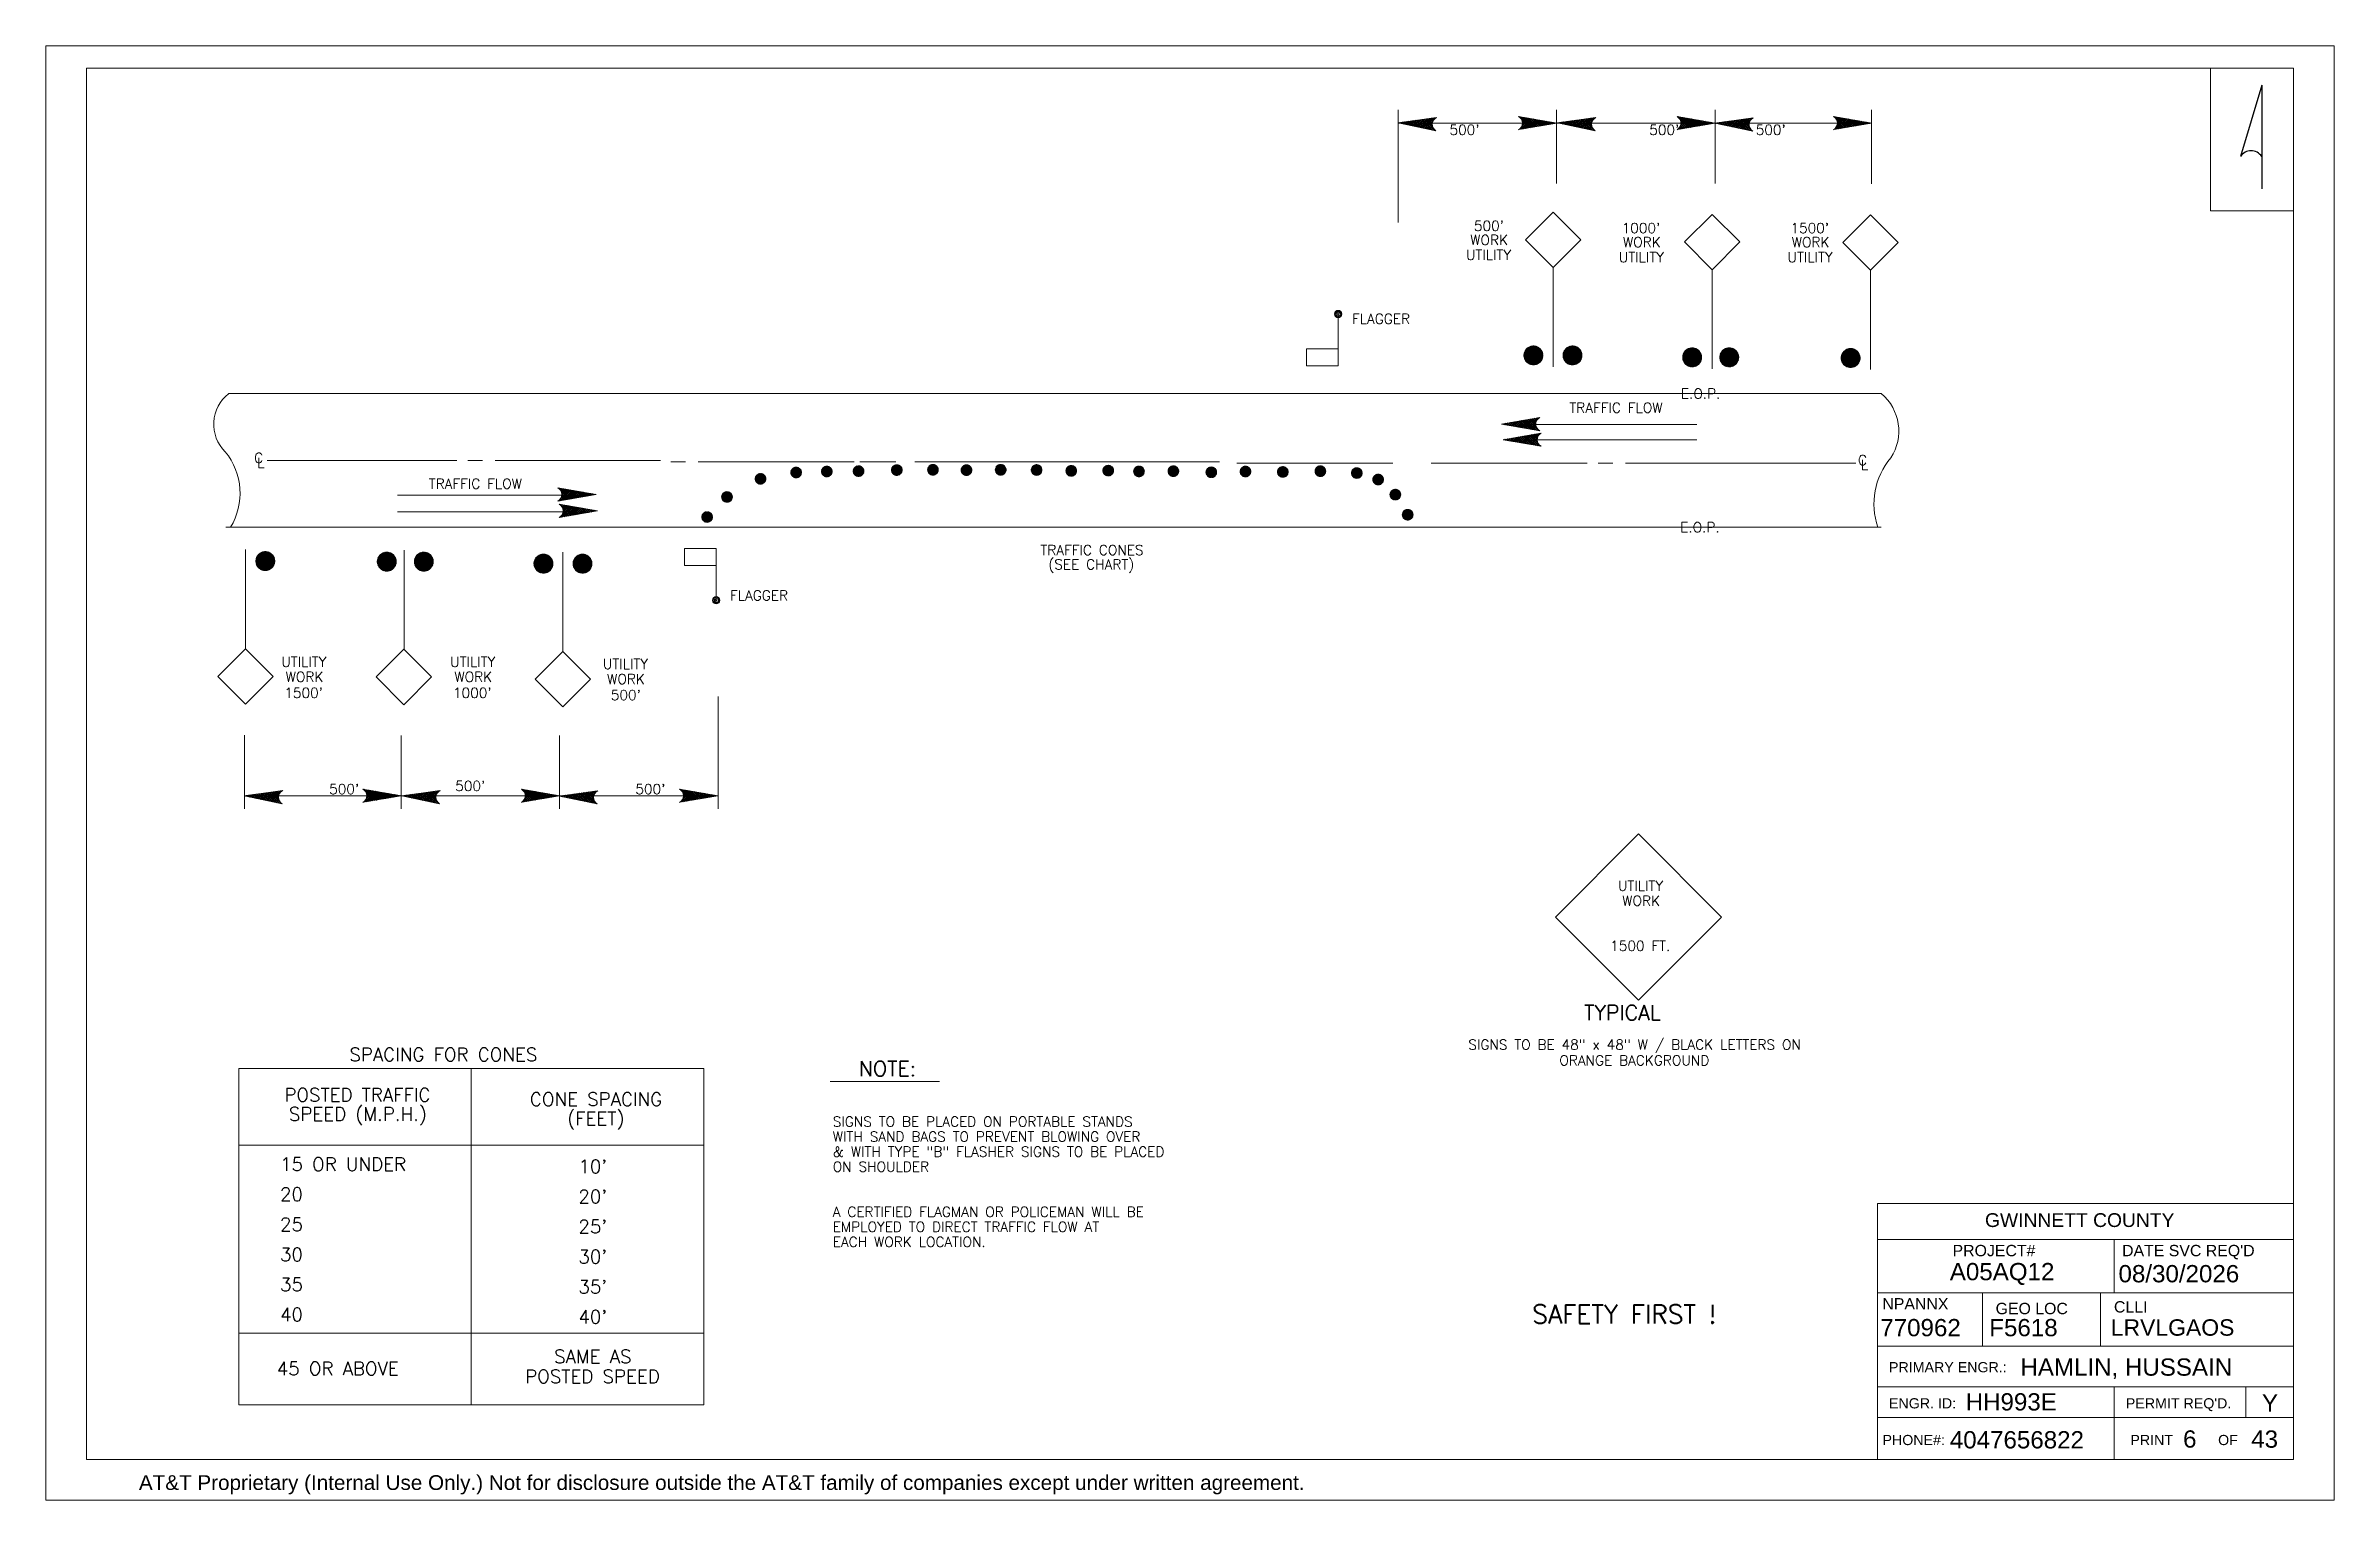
# Paper-space layout '2' of a CAD drawing. Header units: inches. Extents: x 1.3 to 17.9, y 1 to 11.6.
import ezdxf
from ezdxf.enums import TextEntityAlignment as Align

# ---------------------------------------------------------------- set-up
doc = ezdxf.new("R2010")
doc.units = ezdxf.units.IN
doc.header["$MEASUREMENT"] = 0
for name, color, linetype, lineweight in [('16', 135, 'Continuous', 0), ('DoubleLaneStreetTRAFFIC_003 - 16', 135, 'Continuous', 0), ('DoubleLaneStreetTRAFFIC_003 - 4', 135, 'Continuous', 0), ('DoubleLaneStreetTRAFFIC_003 - SHADE', 33, 'Continuous', 0), ('Level 18', 7, 'Continuous', 0), ('unk 2 (def)', 7, 'Continuous', 0), ('z Level 63', 7, 'Continuous', 0)]:
    doc.layers.add(name, color=color, linetype=linetype, lineweight=lineweight)
doc.styles.add('MtXpl_Arial_Unicode_', font='ARIALUNI.ttf')
doc.styles.add('ROMANS', font='romans.shx')
doc.styles.add('Telco', font='dgn000.shx', dxfattribs={"height": 108})

psp = doc.layouts.new('2')

# ---------------------------------------------------------------- texts
at = {"layer": 'DoubleLaneStreetTRAFFIC_003 - 4', "color": 135, "linetype": 'Continuous', "style": 'ROMANS'}
for s, height, p in [("500'", 0.0727, (11.466, 10.957)), ("500'", 0.0727, (12.914, 10.957)), ("500'", 0.0727, (13.686, 10.957)), ('FLAGGER', 0.0727, (10.759, 9.587)), ('FLAGGER', 0.0727, (6.25, 7.582)), ("500'", 0.0727, (3.344, 6.178)), ("500'", 0.0727, (4.258, 6.201)), ("500'", 0.0727, (5.564, 6.178)), ('TYPICAL', 0.109, (12.442, 4.558)), ('SPACING FOR CONES', 0.09689, (3.491, 4.254)), ('WITH SAND BAGS TO PREVENT BLOWING OVER', 0.07267, (6.995, 3.659)), ('SIGNS TO BE PLACED ON PORTABLE STANDS', 0.07267, (6.995, 3.768)), ('15 OR UNDER', 0.09689, (2.988, 3.459)), ("10'", 0.0969, (5.151, 3.443)), ('& WITH TYPE "B" FLASHER SIGNS TO BE PLACED', 0.07267, (6.995, 3.55)), ('ON SHOULDER', 0.07267, (6.995, 3.441)), ('20', 0.0969, (2.988, 3.241)), ("20'", 0.0969, (5.151, 3.225)), ('25', 0.0969, (2.988, 3.023)), ("25'", 0.0969, (5.151, 3.007)), ('A CERTIFIED FLAGMAN OR POLICEMAN WILL BE', 0.07267, (6.995, 3.114)), ('EMPLOYED TO DIRECT TRAFFIC FLOW AT', 0.07267, (6.995, 3.005)), ('30', 0.0969, (2.988, 2.805)), ("30'", 0.0969, (5.151, 2.789)), ('EACH WORK LOCATION.', 0.07267, (6.995, 2.896)), ('35', 0.0969, (2.988, 2.587)), ("35'", 0.0969, (5.151, 2.571)), ('40', 0.0969, (2.988, 2.369)), ("40'", 0.0969, (5.151, 2.353)), ('45 OR ABOVE', 0.09689, (2.964, 1.978))]:
    psp.add_text(s, height=height, dxfattribs=at).set_placement(p, align=Align.MIDDLE_LEFT)
for s, height, p in [("500'", 0.0727, (11.752, 10.261)), ('WORK', 0.0727, (11.753, 10.159)), ('WORK', 0.0727, (12.86, 10.143)), ("1000'", 0.0727, (12.854, 10.245)), ('WORK', 0.0727, (14.084, 10.143)), ("1500'", 0.0727, (14.078, 10.245)), ('UTILITY', 0.0727, (11.749, 10.05)), ('UTILITY', 0.0727, (12.857, 10.034)), ('UTILITY', 0.0727, (14.08, 10.034)), ('TRAFFIC FLOW', 0.07267, (12.673, 8.943)), ('E.O.P.', 0.0727, (13.287, 9.045)), ('C', 0.0727, (2.833, 8.579)), ('L', 0.0727, (2.849, 8.544)), ('C', 0.0727, (14.46, 8.563)), ('L', 0.0727, (14.475, 8.528)), ('TRAFFIC FLOW', 0.07267, (4.404, 8.392)), ('E.O.P.', 0.0727, (13.282, 8.076)), ('TRAFFIC CONES', 0.07267, (8.874, 7.911)), ('(SEE CHART)', 0.07267, (8.869, 7.807)), ('UTILITY', 0.0727, (3.161, 7.101)), ('UTILITY', 0.0727, (4.385, 7.101)), ('WORK', 0.0727, (3.165, 6.992)), ('WORK', 0.0727, (4.389, 6.992)), ('UTILITY', 0.0727, (5.492, 7.085)), ('WORK', 0.0727, (5.496, 6.976)), ("1500'", 0.0727, (3.159, 6.876)), ("1000'", 0.0727, (4.382, 6.876)), ("500'", 0.0727, (5.495, 6.86)), ('UTILITY', 0.0727, (12.851, 5.478)), ('WORK', 0.0727, (12.855, 5.369)), ('1500 FT.', 0.0727, (12.849, 5.042)), ('SIGNS TO BE 48" x 48" W / BLACK LETTERS ON', 0.07267, (12.808, 4.326)), ('NOTE:', 0.109, (7.392, 4.152)), ('ORANGE BACKGROUND', 0.07267, (12.806, 4.212)), ('POSTED TRAFFIC', 0.09689, (3.549, 3.962)), ('SPEED (M.P.H.)', 0.09689, (3.552, 3.823)), ('CONE SPACING', 0.09689, (5.279, 3.93)), ('(FEET)', 0.0969, (5.277, 3.791)), ('SAFETY FIRST !', 0.13323, (12.734, 2.372)), ('SAME AS', 0.0969, (5.255, 2.066)), ('POSTED SPEED', 0.09689, (5.253, 1.921))]:
    psp.add_text(s, height=height, dxfattribs=at).set_placement(p, align=Align.MIDDLE_CENTER)
at = {"layer": 'Level 18', "color": 7, "style": 'MtXpl_Arial_Unicode_'}
for s, height, p in [('GWINNETT COUNTY', 0.1, (15.348, 3.004)), ('PROJECT#', 0.0823, (15.113, 2.792)), ("DATE SVC REQ'D", 0.08228, (16.342, 2.792)), ('A05AQ12', 0.1252, (15.093, 2.618)), ('08/30/2026', 0.1252, (16.316, 2.603)), ('770962', 0.1252, (14.589, 2.212)), ('NPANNX', 0.0823, (14.604, 2.406)), ('F5618', 0.1252, (15.379, 2.212)), ('GEO LOC', 0.0823, (15.425, 2.372)), ('LRVLGAOS', 0.119, (16.26, 2.216)), ('CLLI', 0.0823, (16.283, 2.384)), ('PRIMARY ENGR.:', 0.07382, (14.652, 1.951)), ('HAMLIN, HUSSAIN', 0.12517, (15.605, 1.926)), ('ENGR. ID:', 0.0738, (14.652, 1.689)), ('HH993E', 0.1252, (15.208, 1.674)), ("PERMIT REQ'D.", 0.07382, (16.369, 1.689)), ('Y', 0.125, (17.356, 1.666)), ('PHONE#:', 0.0738, (14.605, 1.423)), ('4047656822', 0.1252, (15.093, 1.399)), ('PRINT', 0.0738, (16.402, 1.423)), ('OF', 0.0738, (17.038, 1.423)), ('43', 0.1252, (17.278, 1.404))]:
    psp.add_text(s, height=height, dxfattribs=at).set_placement(p)
at = {"layer": 'Level 18', "color": 7, "lineweight": 0, "insert": (16.784, 1.53), "char_height": 0.1252, "attachment_point": 1, "style": 'MtXpl_Arial_Unicode_'}
psp.add_mtext('{\\C256;6 }', dxfattribs=at)

# ---------------------------------------------------------------- blocks, each defined once
blk = doc.blocks.new('AHSOL')
at = {"layer": '16', "color": 135, "linetype": 'Continuous'}
for p, q in [((0.05, 0.05), (-13.65, 2.41)), ((0.05, 0.05), (-13.65, -2.31)), ((-13.63, 2.4), (-13.62, 2.4)), ((-13.36, 2.36), (-9.42, -1.58)), ((-13.23, 2.13), (-13.05, 2.31)), ((-12.87, 1.83), (-12.48, 2.21)), ((-12.86, -2.18), (-9.07, 1.62)), ((-12.61, 1.41), (-11.91, 2.11)), ((-12.55, 2.22), (-8.85, -1.49)), ((-12.46, -1.11), (-9.64, 1.72)), ((-12.39, 0.97), (-11.35, 2.01)), ((-12.24, 0.45), (-10.78, 1.91)), ((-12.24, -0.22), (-10.21, 1.81)), ((-12.24, 0.57), (-9.99, -1.68)), ((-12.06, -2.04), (-8.5, 1.52)), ((-11.75, 2.08), (-8.28, -1.39)), ((-11.25, -1.9), (-7.93, 1.42)), ((-10.94, 1.94), (-7.71, -1.29)), ((-10.44, -1.76), (-7.36, 1.32)), ((-10.13, 1.8), (-7.14, -1.19)), ((-9.63, -1.62), (-6.79, 1.23)), ((-9.32, 1.66), (-6.57, -1.09)), ((-8.83, -1.48), (-6.22, 1.13)), ((-8.52, 1.52), (-6, -0.99)), ((-8.02, -1.34), (-5.65, 1.03)), ((-7.71, 1.38), (-5.43, -0.9)), ((-7.21, -1.2), (-5.08, 0.93)), ((-6.9, 1.25), (-4.86, -0.8)), ((-6.4, -1.07), (-4.51, 0.83)), ((-6.09, 1.11), (-4.29, -0.7)), ((-5.6, -0.93), (-3.94, 0.73)), ((-5.29, 0.97), (-3.72, -0.6)), ((-4.79, -0.79), (-3.37, 0.64)), ((-4.48, 0.83), (-3.15, -0.5)), ((-3.98, -0.65), (-2.8, 0.54)), ((-3.67, 0.69), (-2.58, -0.41)), ((-3.17, -0.51), (-2.23, 0.44)), ((-2.86, 0.55), (-2.01, -0.31)), ((-2.37, -0.37), (-1.66, 0.34)), ((-2.06, 0.41), (-1.44, -0.21)), ((-1.56, -0.23), (-1.09, 0.24)), ((-1.25, 0.27), (-0.87, -0.11)), ((-0.75, -0.09), (-0.52, 0.14)), ((-0.44, 0.13), (-0.3, -0.01)), ((-13.47, -2.21), (-13.41, -2.27)), ((-13.09, -1.92), (-12.84, -2.17)), ((-12.75, -1.6), (-12.27, -2.08)), ((-12.49, -1.18), (-11.7, -1.98)), ((-12.34, -0.67), (-11.13, -1.88)), ((-12.24, -0.1), (-10.56, -1.78))]:
    blk.add_line(p, q, dxfattribs=at)
at = {"layer": '16', "color": 135, "linetype": 'Continuous', "flags": 128}
blk.add_lwpolyline([(-13.65, 2.41), (0.05, 0.05), (-13.65, -2.31), (-13.32, -2.13), (-13.18, -1.98), (-12.99, -1.84), (-12.8, -1.65), (-12.71, -1.56), (-12.57, -1.32), (-12.47, -1.13), (-12.38, -0.94), (-12.33, -0.61), (-12.28, -0.43), (-12.24, -0.28), (-12.24, 0.33), (-12.24, 0.61), (-12.38, 0.94), (-12.47, 1.18), (-12.61, 1.42), (-12.71, 1.56), (-12.8, 1.7), (-12.9, 1.89), (-13.09, 2.03), (-13.23, 2.13), (-13.32, 2.22), (-13.46, 2.31)], close=True, dxfattribs=at)
at = {"layer": '16', "color": 135, "linetype": 'Continuous'}
blk.add_arc((-14.91, 0.05), 2.68, 298.07249, 61.92751, dxfattribs=at)
blk = doc.blocks.new('ATTSW_NORTH1')
at = {"layer": 'z Level 63', "color": 0, "linetype": 'Continuous', "lineweight": -2, "ltscale": 800.0016}
for q in [(-1458, -1329), (0, -3559)]:
    blk.add_line((0, 3559), q, dxfattribs=at)
blk.add_arc((-729, -1826), 882, 34.29789, 145.70211, dxfattribs=at)

# ---------------------------------------------------------------- linework, layer by layer
at = {"layer": 'DoubleLaneStreetTRAFFIC_003 - 4', "color": 135, "linetype": 'Continuous', "ltscale": 1.522829}
for p, q in [((11.093, 11.101), (11.093, 10.286)), ((12.242, 11.006), (11.093, 11.006)), ((12.242, 11.101), (12.242, 10.568)), ((13.386, 11.006), (12.242, 11.006)), ((14.51, 11.006), (13.386, 11.006)), ((13.391, 11.101), (13.391, 10.568)), ((14.526, 11.101), (14.526, 10.565)), ((12.218, 9.239), (12.218, 9.959)), ((13.369, 9.225), (13.369, 9.945)), ((14.517, 9.22), (14.517, 9.94)), ((10.658, 9.369), (10.658, 9.624)), ((12.08, 9.391), (12.006, 9.316)), ((12.077, 9.391), (12.006, 9.32)), ((12.074, 9.391), (12.006, 9.323)), ((12.07, 9.391), (12.006, 9.327)), ((12.082, 9.254), (12.006, 9.33)), ((12.079, 9.254), (12.006, 9.327)), ((12.076, 9.254), (12.006, 9.323)), ((12.072, 9.254), (12.006, 9.32)), ((12.068, 9.254), (12.006, 9.316)), ((12.086, 9.39), (12.007, 9.31)), ((12.083, 9.39), (12.007, 9.313)), ((12.066, 9.39), (12.007, 9.33)), ((12.062, 9.39), (12.007, 9.334)), ((12.088, 9.255), (12.007, 9.336)), ((12.085, 9.255), (12.007, 9.333)), ((12.065, 9.255), (12.007, 9.312)), ((12.089, 9.389), (12.008, 9.308)), ((12.058, 9.389), (12.008, 9.339)), ((12.092, 9.388), (12.008, 9.305)), ((12.091, 9.256), (12.008, 9.339)), ((12.06, 9.255), (12.008, 9.308)), ((12.095, 9.388), (12.009, 9.302)), ((12.053, 9.387), (12.009, 9.344)), ((12.093, 9.257), (12.009, 9.341)), ((12.056, 9.257), (12.009, 9.304)), ((12.097, 9.387), (12.01, 9.3)), ((12.099, 9.258), (12.01, 9.346)), ((12.096, 9.257), (12.01, 9.344)), ((12.051, 9.258), (12.01, 9.299)), ((12.1, 9.386), (12.011, 9.297)), ((12.048, 9.385), (12.011, 9.349)), ((12.101, 9.259), (12.011, 9.349)), ((12.102, 9.385), (12.012, 9.295)), ((12.103, 9.26), (12.012, 9.351)), ((12.105, 9.384), (12.013, 9.292)), ((12.045, 9.261), (12.013, 9.293)), ((12.107, 9.383), (12.014, 9.29)), ((12.106, 9.262), (12.014, 9.354)), ((12.041, 9.382), (12.015, 9.356)), ((12.109, 9.381), (12.015, 9.288)), ((12.108, 9.263), (12.015, 9.356)), ((12.11, 9.264), (12.016, 9.358)), ((12.111, 9.38), (12.017, 9.286)), ((12.112, 9.265), (12.017, 9.36)), ((12.113, 9.379), (12.018, 9.284)), ((12.115, 9.377), (12.019, 9.282)), ((12.114, 9.267), (12.019, 9.362)), ((12.116, 9.268), (12.02, 9.364)), ((12.117, 9.376), (12.021, 9.28)), ((12.118, 9.27), (12.022, 9.366)), ((12.119, 9.374), (12.023, 9.278)), ((12.03, 9.374), (12.023, 9.367)), ((12.12, 9.271), (12.023, 9.368)), ((12.121, 9.373), (12.024, 9.276)), ((12.122, 9.273), (12.025, 9.37)), ((12.123, 9.371), (12.026, 9.274)), ((12.123, 9.275), (12.027, 9.371)), ((12.125, 9.276), (12.028, 9.373)), ((12.124, 9.369), (12.028, 9.273)), ((12.126, 9.367), (12.029, 9.271)), ((12.127, 9.278), (12.03, 9.375)), ((12.127, 9.366), (12.031, 9.269)), ((12.128, 9.28), (12.032, 9.376)), ((12.129, 9.364), (12.033, 9.268)), ((12.13, 9.282), (12.034, 9.378)), ((12.13, 9.362), (12.035, 9.266)), ((12.131, 9.284), (12.036, 9.379)), ((12.132, 9.36), (12.037, 9.265)), ((12.132, 9.286), (12.038, 9.38)), ((12.133, 9.358), (12.039, 9.264)), ((12.134, 9.288), (12.04, 9.382)), ((12.134, 9.355), (12.041, 9.262)), ((12.135, 9.29), (12.043, 9.383)), ((12.136, 9.353), (12.044, 9.261)), ((12.136, 9.293), (12.045, 9.384)), ((12.137, 9.351), (12.046, 9.26)), ((12.137, 9.295), (12.047, 9.385)), ((12.138, 9.348), (12.048, 9.259)), ((12.138, 9.298), (12.05, 9.386)), ((12.139, 9.346), (12.051, 9.258)), ((12.139, 9.3), (12.052, 9.387)), ((12.14, 9.343), (12.053, 9.257)), ((12.14, 9.303), (12.055, 9.388)), ((12.14, 9.341), (12.056, 9.257)), ((12.141, 9.305), (12.057, 9.389)), ((12.141, 9.338), (12.059, 9.256)), ((12.141, 9.308), (12.06, 9.389)), ((12.142, 9.335), (12.062, 9.255)), ((12.142, 9.311), (12.063, 9.39)), ((12.142, 9.332), (12.064, 9.255)), ((12.142, 9.314), (12.066, 9.39)), ((12.143, 9.329), (12.068, 9.254)), ((12.143, 9.317), (12.069, 9.391)), ((12.143, 9.326), (12.071, 9.254)), ((12.143, 9.32), (12.072, 9.391)), ((12.143, 9.323), (12.074, 9.254)), ((12.143, 9.324), (12.076, 9.391)), ((12.143, 9.319), (12.078, 9.254)), ((12.143, 9.327), (12.079, 9.391)), ((12.143, 9.316), (12.081, 9.254)), ((12.142, 9.331), (12.083, 9.39)), ((12.142, 9.312), (12.085, 9.255)), ((12.142, 9.335), (12.087, 9.39)), ((12.141, 9.307), (12.089, 9.256)), ((12.141, 9.34), (12.092, 9.389)), ((12.14, 9.303), (12.094, 9.257)), ((12.139, 9.344), (12.097, 9.387)), ((12.138, 9.298), (12.099, 9.259)), ((12.137, 9.35), (12.102, 9.385)), ((12.135, 9.291), (12.105, 9.261)), ((12.133, 9.357), (12.109, 9.381)), ((12.36, 9.391), (12.289, 9.32)), ((12.357, 9.391), (12.289, 9.323)), ((12.353, 9.391), (12.289, 9.327)), ((12.361, 9.254), (12.289, 9.325)), ((12.357, 9.254), (12.289, 9.322)), ((12.354, 9.254), (12.289, 9.319)), ((12.363, 9.391), (12.29, 9.317)), ((12.37, 9.39), (12.29, 9.311)), ((12.367, 9.39), (12.29, 9.314)), ((12.349, 9.39), (12.29, 9.331)), ((12.345, 9.39), (12.29, 9.335)), ((12.37, 9.255), (12.29, 9.335)), ((12.367, 9.255), (12.29, 9.332)), ((12.364, 9.254), (12.29, 9.329)), ((12.35, 9.254), (12.29, 9.315)), ((12.346, 9.255), (12.29, 9.311)), ((12.372, 9.389), (12.291, 9.308)), ((12.341, 9.389), (12.291, 9.339)), ((12.373, 9.256), (12.291, 9.337)), ((12.342, 9.256), (12.291, 9.306)), ((12.375, 9.389), (12.292, 9.305)), ((12.378, 9.388), (12.292, 9.302)), ((12.378, 9.257), (12.292, 9.343)), ((12.376, 9.256), (12.292, 9.34)), ((12.38, 9.387), (12.293, 9.3)), ((12.336, 9.387), (12.293, 9.344)), ((12.381, 9.258), (12.293, 9.345)), ((12.337, 9.257), (12.293, 9.302)), ((12.383, 9.386), (12.294, 9.297)), ((12.383, 9.259), (12.294, 9.348)), ((12.385, 9.385), (12.295, 9.295)), ((12.331, 9.385), (12.295, 9.349)), ((12.386, 9.26), (12.295, 9.35)), ((12.332, 9.259), (12.295, 9.296)), ((12.388, 9.384), (12.296, 9.292)), ((12.388, 9.261), (12.296, 9.353)), ((12.39, 9.383), (12.297, 9.29)), ((12.324, 9.382), (12.298, 9.356)), ((12.39, 9.262), (12.298, 9.355)), ((12.392, 9.382), (12.299, 9.288)), ((12.392, 9.263), (12.299, 9.357)), ((12.394, 9.38), (12.3, 9.286)), ((12.395, 9.265), (12.3, 9.359)), ((12.396, 9.379), (12.301, 9.284)), ((12.397, 9.266), (12.301, 9.361)), ((12.398, 9.377), (12.303, 9.282)), ((12.399, 9.268), (12.303, 9.363)), ((12.4, 9.376), (12.304, 9.28)), ((12.401, 9.269), (12.304, 9.365)), ((12.402, 9.374), (12.306, 9.278)), ((12.402, 9.271), (12.306, 9.367)), ((12.404, 9.373), (12.307, 9.276)), ((12.404, 9.272), (12.308, 9.369)), ((12.31, 9.372), (12.309, 9.37)), ((12.406, 9.371), (12.309, 9.274)), ((12.406, 9.274), (12.309, 9.371)), ((12.408, 9.276), (12.311, 9.372)), ((12.407, 9.369), (12.311, 9.273)), ((12.409, 9.368), (12.312, 9.271)), ((12.409, 9.277), (12.313, 9.374)), ((12.411, 9.366), (12.314, 9.27)), ((12.411, 9.279), (12.315, 9.376)), ((12.412, 9.364), (12.316, 9.268)), ((12.412, 9.281), (12.317, 9.377)), ((12.414, 9.362), (12.318, 9.267)), ((12.414, 9.283), (12.319, 9.378)), ((12.415, 9.36), (12.32, 9.265)), ((12.415, 9.285), (12.321, 9.38)), ((12.416, 9.358), (12.322, 9.264)), ((12.417, 9.287), (12.323, 9.381)), ((12.418, 9.29), (12.325, 9.382)), ((12.418, 9.356), (12.325, 9.263)), ((12.419, 9.292), (12.327, 9.384)), ((12.419, 9.353), (12.327, 9.261)), ((12.42, 9.294), (12.329, 9.385)), ((12.42, 9.351), (12.329, 9.26)), ((12.421, 9.349), (12.331, 9.259)), ((12.421, 9.297), (12.332, 9.386)), ((12.422, 9.299), (12.334, 9.387)), ((12.422, 9.346), (12.334, 9.258)), ((12.423, 9.344), (12.336, 9.257)), ((12.423, 9.302), (12.337, 9.388)), ((12.424, 9.341), (12.339, 9.257)), ((12.424, 9.304), (12.34, 9.388)), ((12.424, 9.307), (12.342, 9.389)), ((12.424, 9.338), (12.342, 9.256)), ((12.425, 9.31), (12.345, 9.39)), ((12.425, 9.336), (12.345, 9.255)), ((12.425, 9.313), (12.348, 9.39)), ((12.425, 9.333), (12.348, 9.255)), ((12.426, 9.316), (12.351, 9.39)), ((12.426, 9.33), (12.351, 9.254)), ((12.426, 9.319), (12.354, 9.391)), ((12.426, 9.326), (12.354, 9.254)), ((12.426, 9.323), (12.357, 9.254)), ((12.426, 9.322), (12.358, 9.391)), ((12.426, 9.326), (12.361, 9.391)), ((12.426, 9.32), (12.361, 9.254)), ((12.426, 9.316), (12.364, 9.254)), ((12.426, 9.329), (12.365, 9.39)), ((12.425, 9.312), (12.368, 9.255)), ((12.425, 9.333), (12.369, 9.39)), ((12.425, 9.308), (12.372, 9.256)), ((12.424, 9.338), (12.373, 9.389)), ((12.423, 9.303), (12.377, 9.257)), ((12.423, 9.342), (12.378, 9.388)), ((12.422, 9.298), (12.382, 9.258)), ((12.421, 9.348), (12.383, 9.386)), ((12.419, 9.292), (12.388, 9.261)), ((12.418, 9.354), (12.389, 9.383)), ((12.413, 9.363), (12.398, 9.377)), ((13.233, 9.376), (13.157, 9.3)), ((13.23, 9.376), (13.157, 9.303)), ((13.227, 9.376), (13.157, 9.306)), ((13.224, 9.376), (13.157, 9.309)), ((13.22, 9.376), (13.157, 9.313)), ((13.216, 9.376), (13.157, 9.317)), ((13.235, 9.24), (13.157, 9.318)), ((13.232, 9.24), (13.157, 9.315)), ((13.229, 9.24), (13.157, 9.312)), ((13.226, 9.24), (13.157, 9.309)), ((13.222, 9.24), (13.157, 9.305)), ((13.218, 9.24), (13.157, 9.301)), ((13.215, 9.24), (13.157, 9.298)), ((13.239, 9.375), (13.158, 9.294)), ((13.236, 9.375), (13.158, 9.297)), ((13.212, 9.375), (13.158, 9.321)), ((13.241, 9.241), (13.158, 9.324)), ((13.238, 9.241), (13.158, 9.321)), ((13.21, 9.241), (13.158, 9.293)), ((13.242, 9.374), (13.159, 9.291)), ((13.208, 9.374), (13.159, 9.325)), ((13.245, 9.373), (13.159, 9.288)), ((13.244, 9.242), (13.159, 9.327)), ((13.247, 9.373), (13.16, 9.286)), ((13.203, 9.373), (13.16, 9.33)), ((13.246, 9.243), (13.16, 9.329)), ((13.25, 9.372), (13.161, 9.283)), ((13.249, 9.244), (13.161, 9.332)), ((13.252, 9.371), (13.162, 9.281)), ((13.251, 9.245), (13.162, 9.334)), ((13.255, 9.37), (13.163, 9.278)), ((13.197, 9.37), (13.163, 9.336)), ((13.254, 9.246), (13.163, 9.337)), ((13.257, 9.368), (13.164, 9.276)), ((13.256, 9.247), (13.164, 9.339)), ((13.258, 9.248), (13.165, 9.341)), ((13.259, 9.367), (13.166, 9.274)), ((13.19, 9.367), (13.166, 9.343)), ((13.26, 9.249), (13.166, 9.343)), ((13.261, 9.366), (13.167, 9.272)), ((13.263, 9.365), (13.168, 9.27)), ((13.262, 9.251), (13.168, 9.345)), ((13.264, 9.252), (13.169, 9.347)), ((13.265, 9.363), (13.17, 9.268)), ((13.267, 9.362), (13.171, 9.266)), ((13.266, 9.254), (13.171, 9.349)), ((13.268, 9.255), (13.172, 9.351)), ((13.269, 9.36), (13.173, 9.264)), ((13.271, 9.359), (13.174, 9.262)), ((13.27, 9.257), (13.174, 9.353)), ((13.272, 9.258), (13.175, 9.355)), ((13.273, 9.357), (13.176, 9.26)), ((13.274, 9.26), (13.177, 9.357)), ((13.274, 9.355), (13.178, 9.259)), ((13.275, 9.262), (13.179, 9.358)), ((13.276, 9.353), (13.179, 9.257)), ((13.277, 9.264), (13.181, 9.36)), ((13.278, 9.352), (13.181, 9.255)), ((13.279, 9.265), (13.182, 9.362)), ((13.279, 9.35), (13.183, 9.254)), ((13.28, 9.267), (13.184, 9.363)), ((13.281, 9.348), (13.185, 9.252)), ((13.281, 9.269), (13.186, 9.364)), ((13.282, 9.346), (13.187, 9.251)), ((13.283, 9.271), (13.188, 9.366)), ((13.283, 9.344), (13.189, 9.25)), ((13.284, 9.274), (13.191, 9.367)), ((13.285, 9.341), (13.191, 9.248)), ((13.285, 9.276), (13.193, 9.368)), ((13.286, 9.339), (13.194, 9.247)), ((13.286, 9.278), (13.195, 9.369)), ((13.287, 9.337), (13.196, 9.246)), ((13.288, 9.28), (13.197, 9.371)), ((13.288, 9.335), (13.198, 9.245)), ((13.289, 9.283), (13.2, 9.372)), ((13.289, 9.332), (13.201, 9.244)), ((13.29, 9.285), (13.202, 9.373)), ((13.29, 9.33), (13.203, 9.243)), ((13.29, 9.288), (13.205, 9.373)), ((13.291, 9.327), (13.206, 9.242)), ((13.291, 9.291), (13.208, 9.374)), ((13.291, 9.324), (13.209, 9.242)), ((13.292, 9.293), (13.21, 9.375)), ((13.292, 9.321), (13.211, 9.241)), ((13.292, 9.296), (13.213, 9.375)), ((13.293, 9.319), (13.214, 9.24)), ((13.293, 9.299), (13.216, 9.376)), ((13.293, 9.316), (13.217, 9.24)), ((13.293, 9.302), (13.219, 9.376)), ((13.293, 9.312), (13.221, 9.24)), ((13.293, 9.305), (13.222, 9.376)), ((13.293, 9.309), (13.224, 9.24)), ((13.293, 9.309), (13.226, 9.376)), ((13.293, 9.306), (13.227, 9.24)), ((13.293, 9.312), (13.229, 9.376)), ((13.293, 9.302), (13.231, 9.24)), ((13.293, 9.316), (13.233, 9.376)), ((13.293, 9.298), (13.235, 9.24)), ((13.292, 9.32), (13.237, 9.375)), ((13.292, 9.294), (13.239, 9.241)), ((13.291, 9.325), (13.242, 9.374)), ((13.29, 9.329), (13.246, 9.373)), ((13.288, 9.335), (13.252, 9.371)), ((13.284, 9.342), (13.259, 9.367)), ((13.275, 9.354), (13.272, 9.358)), ((13.496, 9.376), (13.425, 9.306)), ((13.493, 9.376), (13.425, 9.309)), ((13.495, 9.24), (13.425, 9.31)), ((13.492, 9.24), (13.425, 9.306)), ((13.502, 9.376), (13.426, 9.299)), ((13.499, 9.376), (13.426, 9.303)), ((13.489, 9.376), (13.426, 9.313)), ((13.485, 9.376), (13.426, 9.317)), ((13.505, 9.375), (13.426, 9.296)), ((13.505, 9.24), (13.426, 9.319)), ((13.502, 9.24), (13.426, 9.316)), ((13.499, 9.24), (13.426, 9.313)), ((13.488, 9.24), (13.426, 9.303)), ((13.485, 9.24), (13.426, 9.299)), ((13.508, 9.375), (13.427, 9.294)), ((13.481, 9.375), (13.427, 9.321)), ((13.511, 9.242), (13.427, 9.325)), ((13.508, 9.241), (13.427, 9.322)), ((13.48, 9.241), (13.427, 9.295)), ((13.511, 9.374), (13.428, 9.291)), ((13.477, 9.374), (13.428, 9.325)), ((13.514, 9.373), (13.428, 9.288)), ((13.513, 9.242), (13.428, 9.327)), ((13.516, 9.373), (13.429, 9.286)), ((13.472, 9.373), (13.429, 9.33)), ((13.516, 9.243), (13.429, 9.33)), ((13.519, 9.372), (13.43, 9.283)), ((13.518, 9.244), (13.43, 9.333)), ((13.521, 9.371), (13.431, 9.281)), ((13.466, 9.371), (13.431, 9.335)), ((13.521, 9.245), (13.431, 9.335)), ((13.523, 9.37), (13.432, 9.278)), ((13.523, 9.246), (13.432, 9.337)), ((13.526, 9.368), (13.433, 9.276)), ((13.525, 9.247), (13.433, 9.34)), ((13.528, 9.249), (13.434, 9.342)), ((13.528, 9.367), (13.435, 9.274)), ((13.459, 9.367), (13.435, 9.342)), ((13.53, 9.366), (13.436, 9.272)), ((13.53, 9.25), (13.436, 9.344)), ((13.532, 9.365), (13.437, 9.27)), ((13.532, 9.251), (13.437, 9.346)), ((13.534, 9.253), (13.438, 9.348)), ((13.534, 9.363), (13.439, 9.268)), ((13.536, 9.362), (13.44, 9.266)), ((13.536, 9.254), (13.44, 9.35)), ((13.538, 9.256), (13.441, 9.352)), ((13.538, 9.36), (13.442, 9.264)), ((13.54, 9.359), (13.443, 9.262)), ((13.54, 9.257), (13.443, 9.354)), ((13.542, 9.357), (13.445, 9.26)), ((13.541, 9.259), (13.445, 9.356)), ((13.543, 9.261), (13.446, 9.357)), ((13.543, 9.355), (13.447, 9.258)), ((13.545, 9.262), (13.448, 9.359)), ((13.545, 9.353), (13.448, 9.257)), ((13.546, 9.264), (13.45, 9.36)), ((13.547, 9.352), (13.45, 9.255)), ((13.548, 9.266), (13.452, 9.362)), ((13.548, 9.35), (13.452, 9.254)), ((13.549, 9.268), (13.454, 9.363)), ((13.549, 9.348), (13.454, 9.252)), ((13.551, 9.27), (13.456, 9.365)), ((13.551, 9.346), (13.456, 9.251)), ((13.552, 9.272), (13.458, 9.366)), ((13.552, 9.344), (13.458, 9.25)), ((13.553, 9.274), (13.46, 9.367)), ((13.553, 9.341), (13.46, 9.248)), ((13.554, 9.276), (13.462, 9.369)), ((13.555, 9.339), (13.463, 9.247)), ((13.556, 9.279), (13.465, 9.37)), ((13.556, 9.337), (13.465, 9.246)), ((13.557, 9.281), (13.467, 9.371)), ((13.557, 9.334), (13.467, 9.245)), ((13.558, 9.284), (13.469, 9.372)), ((13.558, 9.332), (13.47, 9.244)), ((13.559, 9.286), (13.472, 9.373)), ((13.559, 9.329), (13.472, 9.243)), ((13.559, 9.289), (13.474, 9.374)), ((13.56, 9.327), (13.475, 9.242)), ((13.56, 9.291), (13.477, 9.374)), ((13.56, 9.324), (13.478, 9.241)), ((13.561, 9.294), (13.48, 9.375)), ((13.561, 9.321), (13.48, 9.241)), ((13.561, 9.297), (13.483, 9.375)), ((13.561, 9.318), (13.483, 9.24)), ((13.562, 9.3), (13.486, 9.376)), ((13.562, 9.315), (13.486, 9.24)), ((13.562, 9.303), (13.489, 9.376)), ((13.562, 9.312), (13.49, 9.24)), ((13.562, 9.307), (13.492, 9.376)), ((13.562, 9.309), (13.493, 9.24)), ((13.562, 9.31), (13.496, 9.376)), ((13.562, 9.305), (13.496, 9.24)), ((13.562, 9.314), (13.499, 9.376)), ((13.562, 9.302), (13.5, 9.24)), ((13.561, 9.317), (13.503, 9.376)), ((13.561, 9.298), (13.504, 9.24)), ((13.561, 9.322), (13.507, 9.375)), ((13.561, 9.294), (13.508, 9.241)), ((13.56, 9.326), (13.512, 9.374)), ((13.558, 9.331), (13.517, 9.372)), ((13.556, 9.337), (13.523, 9.37)), ((13.552, 9.344), (13.53, 9.366)), ((14.378, 9.372), (14.306, 9.299)), ((14.375, 9.372), (14.306, 9.302)), ((14.372, 9.372), (14.306, 9.306)), ((14.368, 9.372), (14.306, 9.309)), ((14.384, 9.371), (14.306, 9.293)), ((14.381, 9.371), (14.306, 9.296)), ((14.364, 9.371), (14.306, 9.313)), ((14.384, 9.236), (14.306, 9.313)), ((14.381, 9.235), (14.306, 9.31)), ((14.378, 9.235), (14.306, 9.307)), ((14.374, 9.235), (14.306, 9.304)), ((14.371, 9.235), (14.306, 9.3)), ((14.367, 9.235), (14.306, 9.297)), ((14.363, 9.236), (14.306, 9.293)), ((14.39, 9.37), (14.307, 9.287)), ((14.387, 9.37), (14.307, 9.29)), ((14.36, 9.37), (14.307, 9.317)), ((14.39, 9.237), (14.307, 9.319)), ((14.387, 9.236), (14.307, 9.316)), ((14.393, 9.369), (14.308, 9.284)), ((14.355, 9.369), (14.308, 9.322)), ((14.392, 9.238), (14.308, 9.322)), ((14.396, 9.368), (14.309, 9.282)), ((14.395, 9.238), (14.309, 9.324)), ((14.35, 9.368), (14.31, 9.327)), ((14.398, 9.367), (14.31, 9.279)), ((14.397, 9.239), (14.31, 9.327)), ((14.401, 9.366), (14.311, 9.277)), ((14.4, 9.24), (14.311, 9.329)), ((14.403, 9.365), (14.312, 9.274)), ((14.344, 9.365), (14.312, 9.333)), ((14.402, 9.241), (14.312, 9.332)), ((14.405, 9.364), (14.313, 9.272)), ((14.405, 9.242), (14.313, 9.334)), ((14.407, 9.363), (14.314, 9.27)), ((14.407, 9.243), (14.314, 9.336)), ((14.409, 9.245), (14.315, 9.339)), ((14.41, 9.362), (14.316, 9.268)), ((14.336, 9.361), (14.317, 9.341)), ((14.412, 9.36), (14.317, 9.266)), ((14.411, 9.246), (14.317, 9.341)), ((14.414, 9.359), (14.318, 9.264)), ((14.413, 9.247), (14.318, 9.343)), ((14.415, 9.249), (14.319, 9.345)), ((14.416, 9.358), (14.32, 9.262)), ((14.418, 9.356), (14.321, 9.26)), ((14.417, 9.25), (14.321, 9.347)), ((14.419, 9.252), (14.322, 9.348)), ((14.419, 9.355), (14.323, 9.258)), ((14.421, 9.353), (14.324, 9.256)), ((14.421, 9.254), (14.324, 9.35)), ((14.422, 9.255), (14.326, 9.352)), ((14.423, 9.351), (14.326, 9.254)), ((14.424, 9.257), (14.328, 9.354)), ((14.425, 9.349), (14.328, 9.253)), ((14.426, 9.259), (14.329, 9.355)), ((14.426, 9.348), (14.33, 9.251)), ((14.427, 9.261), (14.331, 9.357)), ((14.428, 9.346), (14.332, 9.25)), ((14.429, 9.263), (14.333, 9.358)), ((14.429, 9.344), (14.334, 9.248)), ((14.43, 9.265), (14.335, 9.36)), ((14.431, 9.342), (14.336, 9.247)), ((14.432, 9.267), (14.337, 9.361)), ((14.432, 9.34), (14.338, 9.245)), ((14.433, 9.269), (14.339, 9.362)), ((14.433, 9.338), (14.34, 9.244)), ((14.434, 9.271), (14.341, 9.364)), ((14.434, 9.335), (14.342, 9.243)), ((14.435, 9.273), (14.344, 9.365)), ((14.436, 9.333), (14.344, 9.242)), ((14.436, 9.276), (14.346, 9.366)), ((14.437, 9.331), (14.347, 9.241)), ((14.437, 9.278), (14.348, 9.367)), ((14.438, 9.328), (14.349, 9.24)), ((14.438, 9.28), (14.351, 9.368)), ((14.439, 9.326), (14.352, 9.239)), ((14.439, 9.283), (14.354, 9.369)), ((14.439, 9.323), (14.354, 9.238)), ((14.44, 9.286), (14.356, 9.369)), ((14.44, 9.32), (14.357, 9.237)), ((14.441, 9.288), (14.359, 9.37)), ((14.441, 9.318), (14.36, 9.237)), ((14.441, 9.291), (14.362, 9.371)), ((14.441, 9.315), (14.363, 9.236)), ((14.442, 9.294), (14.365, 9.371)), ((14.442, 9.312), (14.365, 9.236)), ((14.442, 9.297), (14.368, 9.372)), ((14.442, 9.309), (14.369, 9.235)), ((14.442, 9.301), (14.371, 9.372)), ((14.442, 9.305), (14.372, 9.235)), ((14.442, 9.304), (14.374, 9.372)), ((14.442, 9.302), (14.375, 9.235)), ((14.442, 9.307), (14.378, 9.372)), ((14.442, 9.298), (14.379, 9.235)), ((14.442, 9.311), (14.382, 9.371)), ((14.442, 9.295), (14.383, 9.236)), ((14.441, 9.315), (14.386, 9.371)), ((14.441, 9.291), (14.387, 9.236)), ((14.44, 9.32), (14.39, 9.37)), ((14.439, 9.324), (14.395, 9.369)), ((14.437, 9.33), (14.4, 9.367)), ((14.434, 9.336), (14.407, 9.363)), ((14.427, 9.347), (14.418, 9.356)), ((12.037, 9.265), (12.017, 9.285)), ((12.13, 9.283), (12.114, 9.267)), ((12.325, 9.262), (12.298, 9.29)), ((12.315, 9.269), (12.304, 9.28)), ((12.414, 9.284), (12.396, 9.266)), ((13.206, 9.242), (13.159, 9.289)), ((13.201, 9.244), (13.161, 9.284)), ((13.194, 9.247), (13.164, 9.277)), ((13.186, 9.252), (13.169, 9.269)), ((13.291, 9.289), (13.244, 9.242)), ((13.289, 9.284), (13.249, 9.244)), ((13.287, 9.278), (13.254, 9.246)), ((13.282, 9.271), (13.262, 9.251)), ((13.476, 9.242), (13.428, 9.29)), ((13.471, 9.243), (13.429, 9.285)), ((13.465, 9.246), (13.432, 9.28)), ((13.458, 9.25), (13.435, 9.272)), ((13.56, 9.289), (13.513, 9.242)), ((13.558, 9.284), (13.518, 9.244)), ((13.555, 9.278), (13.524, 9.246)), ((13.551, 9.27), (13.532, 9.251)), ((14.359, 9.237), (14.307, 9.288)), ((14.354, 9.238), (14.308, 9.284)), ((14.349, 9.24), (14.31, 9.278)), ((14.343, 9.243), (14.313, 9.272)), ((14.334, 9.248), (14.319, 9.263)), ((14.44, 9.286), (14.391, 9.237)), ((14.439, 9.281), (14.396, 9.239)), ((14.436, 9.276), (14.402, 9.241)), ((14.433, 9.269), (14.409, 9.245)), ((2.614, 9.045), (13.029, 9.045)), ((13.501, 9.045), (14.595, 9.045)), ((13.258, 8.821), (11.997, 8.821)), ((13.258, 8.709), (11.997, 8.709)), ((2.894, 8.559), (3.399, 8.559)), ((4.269, 8.559), (2.894, 8.559)), ((4.455, 8.559), (4.349, 8.559)), ((5.745, 8.559), (4.548, 8.559)), ((5.928, 8.55), (5.821, 8.55)), ((7.15, 8.55), (6.02, 8.55)), ((6.432, 8.425), (6.473, 8.465)), ((6.433, 8.432), (6.465, 8.465)), ((6.433, 8.429), (6.469, 8.465)), ((6.433, 8.422), (6.476, 8.465)), ((6.433, 8.419), (6.479, 8.465)), ((6.434, 8.437), (6.461, 8.464)), ((6.434, 8.416), (6.482, 8.464)), ((6.435, 8.414), (6.484, 8.463)), ((6.436, 8.442), (6.456, 8.462)), ((6.436, 8.411), (6.487, 8.462)), ((6.455, 8.462), (6.506, 8.41)), ((6.457, 8.463), (6.507, 8.413)), ((6.459, 8.464), (6.508, 8.415)), ((6.462, 8.464), (6.509, 8.418)), ((6.465, 8.465), (6.509, 8.421)), ((6.468, 8.465), (6.51, 8.424)), ((6.471, 8.465), (6.51, 8.427)), ((6.475, 8.465), (6.509, 8.431)), ((6.479, 8.464), (6.509, 8.435)), ((6.484, 8.463), (6.507, 8.44)), ((6.691, 8.475), (6.728, 8.512)), ((6.691, 8.471), (6.731, 8.512)), ((6.691, 8.479), (6.724, 8.511)), ((6.691, 8.468), (6.734, 8.511)), ((6.691, 8.477), (6.733, 8.435)), ((6.691, 8.474), (6.73, 8.435)), ((6.691, 8.47), (6.726, 8.435)), ((6.692, 8.483), (6.72, 8.511)), ((6.692, 8.465), (6.737, 8.511)), ((6.692, 8.463), (6.74, 8.51)), ((6.692, 8.483), (6.739, 8.436)), ((6.692, 8.48), (6.736, 8.435)), ((6.692, 8.466), (6.722, 8.435)), ((6.693, 8.46), (6.743, 8.509)), ((6.693, 8.485), (6.742, 8.437)), ((6.693, 8.462), (6.718, 8.436)), ((6.694, 8.488), (6.715, 8.509)), ((6.694, 8.458), (6.745, 8.508)), ((6.694, 8.488), (6.744, 8.437)), ((6.695, 8.455), (6.748, 8.507)), ((6.695, 8.49), (6.747, 8.439)), ((6.696, 8.492), (6.749, 8.44)), ((6.697, 8.453), (6.75, 8.506)), ((6.697, 8.495), (6.751, 8.441)), ((6.698, 8.496), (6.707, 8.505)), ((6.698, 8.451), (6.752, 8.505)), ((6.699, 8.449), (6.754, 8.503)), ((6.699, 8.497), (6.753, 8.443)), ((6.7, 8.498), (6.755, 8.444)), ((6.701, 8.447), (6.756, 8.502)), ((6.702, 8.5), (6.757, 8.446)), ((6.703, 8.445), (6.757, 8.5)), ((6.704, 8.502), (6.758, 8.447)), ((6.705, 8.444), (6.759, 8.498)), ((6.706, 8.503), (6.76, 8.449)), ((6.706, 8.442), (6.76, 8.496)), ((6.708, 8.505), (6.761, 8.451)), ((6.708, 8.441), (6.762, 8.494)), ((6.71, 8.506), (6.763, 8.453)), ((6.711, 8.44), (6.763, 8.492)), ((6.712, 8.508), (6.764, 8.456)), ((6.713, 8.438), (6.764, 8.49)), ((6.714, 8.509), (6.765, 8.458)), ((6.715, 8.437), (6.765, 8.488)), ((6.717, 8.51), (6.766, 8.46)), ((6.718, 8.436), (6.766, 8.485)), ((6.719, 8.51), (6.767, 8.463)), ((6.72, 8.436), (6.767, 8.482)), ((6.722, 8.511), (6.767, 8.466)), ((6.723, 8.435), (6.768, 8.479)), ((6.725, 8.512), (6.768, 8.469)), ((6.726, 8.435), (6.768, 8.476)), ((6.728, 8.512), (6.768, 8.472)), ((6.73, 8.435), (6.768, 8.473)), ((6.732, 8.512), (6.768, 8.475)), ((6.733, 8.435), (6.768, 8.47)), ((6.735, 8.511), (6.768, 8.479)), ((6.737, 8.435), (6.767, 8.466)), ((6.74, 8.51), (6.767, 8.484)), ((6.745, 8.508), (6.765, 8.489)), ((6.754, 8.503), (6.759, 8.498)), ((6.913, 8.485), (6.946, 8.518)), ((6.913, 8.482), (6.95, 8.518)), ((6.913, 8.478), (6.953, 8.518)), ((6.913, 8.475), (6.957, 8.518)), ((6.913, 8.484), (6.955, 8.442)), ((6.913, 8.48), (6.952, 8.441)), ((6.913, 8.477), (6.948, 8.442)), ((6.914, 8.472), (6.96, 8.518)), ((6.914, 8.49), (6.942, 8.517)), ((6.914, 8.489), (6.961, 8.443)), ((6.914, 8.487), (6.958, 8.442)), ((6.914, 8.473), (6.945, 8.442)), ((6.915, 8.469), (6.962, 8.517)), ((6.915, 8.467), (6.965, 8.516)), ((6.915, 8.492), (6.964, 8.443)), ((6.915, 8.468), (6.94, 8.443)), ((6.916, 8.495), (6.937, 8.516)), ((6.916, 8.464), (6.967, 8.515)), ((6.916, 8.495), (6.966, 8.444)), ((6.917, 8.462), (6.97, 8.514)), ((6.917, 8.497), (6.969, 8.445)), ((6.917, 8.462), (6.934, 8.446)), ((6.918, 8.499), (6.971, 8.447)), ((6.919, 8.46), (6.972, 8.513)), ((6.919, 8.501), (6.973, 8.448)), ((6.92, 8.502), (6.929, 8.511)), ((6.92, 8.458), (6.974, 8.511)), ((6.921, 8.503), (6.975, 8.449)), ((6.922, 8.456), (6.976, 8.51)), ((6.922, 8.505), (6.977, 8.451)), ((6.923, 8.454), (6.978, 8.508)), ((6.924, 8.507), (6.979, 8.452)), ((6.925, 8.452), (6.979, 8.507)), ((6.926, 8.509), (6.98, 8.454)), ((6.927, 8.451), (6.981, 8.505)), ((6.928, 8.51), (6.982, 8.456)), ((6.929, 8.449), (6.983, 8.503)), ((6.93, 8.512), (6.983, 8.458)), ((6.931, 8.448), (6.984, 8.501)), ((6.932, 8.513), (6.985, 8.46)), ((6.933, 8.446), (6.985, 8.499)), ((6.934, 8.514), (6.986, 8.462)), ((6.935, 8.445), (6.986, 8.497)), ((6.936, 8.515), (6.987, 8.465)), ((6.937, 8.444), (6.987, 8.494)), ((6.939, 8.516), (6.988, 8.467)), ((6.94, 8.443), (6.988, 8.492)), ((6.941, 8.517), (6.989, 8.47)), ((6.943, 8.442), (6.989, 8.489)), ((6.944, 8.518), (6.989, 8.472)), ((6.945, 8.442), (6.99, 8.486)), ((6.947, 8.518), (6.99, 8.475)), ((6.948, 8.442), (6.99, 8.483)), ((6.95, 8.518), (6.99, 8.479)), ((6.952, 8.441), (6.99, 8.48)), ((6.954, 8.518), (6.99, 8.482)), ((6.955, 8.442), (6.99, 8.476)), ((6.958, 8.518), (6.99, 8.486)), ((6.959, 8.442), (6.989, 8.472)), ((6.962, 8.517), (6.989, 8.49)), ((6.964, 8.443), (6.988, 8.468)), ((6.967, 8.515), (6.987, 8.496)), ((6.97, 8.446), (6.985, 8.461)), ((6.976, 8.51), (6.981, 8.505)), ((7.144, 8.489), (7.177, 8.522)), ((7.144, 8.485), (7.181, 8.522)), ((7.144, 8.482), (7.184, 8.522)), ((7.144, 8.479), (7.187, 8.522)), ((7.144, 8.489), (7.187, 8.445)), ((7.144, 8.485), (7.184, 8.445)), ((7.144, 8.482), (7.181, 8.445)), ((7.144, 8.478), (7.177, 8.445)), ((7.145, 8.493), (7.173, 8.521)), ((7.145, 8.476), (7.19, 8.521)), ((7.145, 8.473), (7.193, 8.521)), ((7.145, 8.494), (7.193, 8.446)), ((7.145, 8.492), (7.19, 8.446)), ((7.145, 8.474), (7.173, 8.446)), ((7.146, 8.47), (7.195, 8.52)), ((7.146, 8.497), (7.196, 8.447)), ((7.147, 8.499), (7.167, 8.519)), ((7.147, 8.468), (7.198, 8.519)), ((7.147, 8.499), (7.198, 8.448)), ((7.147, 8.469), (7.168, 8.448)), ((7.148, 8.466), (7.2, 8.518)), ((7.148, 8.502), (7.2, 8.449)), ((7.149, 8.463), (7.202, 8.516)), ((7.15, 8.504), (7.203, 8.451)), ((7.151, 8.461), (7.205, 8.515)), ((7.151, 8.506), (7.205, 8.452)), ((7.151, 8.462), (7.16, 8.452)), ((7.152, 8.507), (7.159, 8.514)), ((7.152, 8.459), (7.206, 8.514)), ((7.152, 8.508), (7.207, 8.453)), ((7.154, 8.458), (7.208, 8.512)), ((7.154, 8.51), (7.209, 8.455)), ((7.156, 8.511), (7.21, 8.457)), ((7.156, 8.456), (7.21, 8.51)), ((7.157, 8.513), (7.212, 8.459)), ((7.157, 8.454), (7.212, 8.509)), ((7.159, 8.514), (7.213, 8.46)), ((7.159, 8.453), (7.213, 8.507)), ((7.161, 8.516), (7.215, 8.463)), ((7.161, 8.451), (7.215, 8.505)), ((7.163, 8.45), (7.216, 8.503)), ((7.164, 8.517), (7.216, 8.465)), ((7.166, 8.518), (7.217, 8.467)), ((7.166, 8.449), (7.217, 8.5)), ((7.168, 8.519), (7.218, 8.469)), ((7.168, 8.448), (7.218, 8.498)), ((7.17, 8.447), (7.219, 8.495)), ((7.171, 8.52), (7.219, 8.472)), ((7.173, 8.521), (7.22, 8.475)), ((7.173, 8.446), (7.22, 8.493)), ((7.176, 8.522), (7.22, 8.477)), ((7.176, 8.445), (7.22, 8.49)), ((7.179, 8.522), (7.221, 8.48)), ((7.179, 8.445), (7.221, 8.487)), ((7.182, 8.445), (7.221, 8.484)), ((7.183, 8.522), (7.221, 8.484)), ((7.186, 8.522), (7.221, 8.487)), ((7.186, 8.445), (7.221, 8.48)), ((7.19, 8.521), (7.22, 8.491)), ((7.19, 8.446), (7.22, 8.476)), ((7.192, 8.55), (7.452, 8.55)), ((7.195, 8.52), (7.219, 8.496)), ((7.195, 8.447), (7.219, 8.471)), ((7.201, 8.517), (7.216, 8.502)), ((7.201, 8.449), (7.216, 8.465)), ((7.421, 8.498), (7.452, 8.529)), ((7.421, 8.494), (7.456, 8.529)), ((7.421, 8.49), (7.46, 8.529)), ((7.421, 8.487), (7.463, 8.529)), ((7.421, 8.484), (7.466, 8.529)), ((7.421, 8.499), (7.467, 8.453)), ((7.421, 8.496), (7.464, 8.452)), ((7.421, 8.493), (7.461, 8.452)), ((7.421, 8.489), (7.458, 8.452)), ((7.421, 8.485), (7.454, 8.452)), ((7.422, 8.481), (7.469, 8.528)), ((7.422, 8.502), (7.448, 8.527)), ((7.422, 8.501), (7.47, 8.454)), ((7.422, 8.481), (7.45, 8.453)), ((7.423, 8.478), (7.471, 8.527)), ((7.423, 8.504), (7.473, 8.454)), ((7.423, 8.476), (7.445, 8.455)), ((7.424, 8.476), (7.474, 8.526)), ((7.424, 8.506), (7.475, 8.455)), ((7.425, 8.508), (7.442, 8.525)), ((7.425, 8.474), (7.476, 8.525)), ((7.425, 8.509), (7.477, 8.457)), ((7.426, 8.471), (7.479, 8.524)), ((7.426, 8.511), (7.479, 8.458)), ((7.427, 8.469), (7.481, 8.523)), ((7.427, 8.469), (7.437, 8.459)), ((7.428, 8.513), (7.482, 8.459)), ((7.429, 8.467), (7.483, 8.521)), ((7.429, 8.515), (7.483, 8.461)), ((7.43, 8.465), (7.485, 8.52)), ((7.431, 8.517), (7.485, 8.462)), ((7.432, 8.464), (7.486, 8.518)), ((7.432, 8.518), (7.487, 8.464)), ((7.433, 8.462), (7.488, 8.516)), ((7.434, 8.52), (7.489, 8.466)), ((7.435, 8.46), (7.49, 8.514)), ((7.436, 8.522), (7.49, 8.468)), ((7.437, 8.459), (7.491, 8.512)), ((7.438, 8.523), (7.492, 8.47)), ((7.439, 8.458), (7.492, 8.51)), ((7.44, 8.524), (7.493, 8.472)), ((7.442, 8.456), (7.494, 8.508)), ((7.443, 8.525), (7.494, 8.474)), ((7.444, 8.455), (7.495, 8.506)), ((7.445, 8.526), (7.495, 8.476)), ((7.446, 8.454), (7.496, 8.503)), ((7.448, 8.527), (7.496, 8.479)), ((7.449, 8.453), (7.496, 8.501)), ((7.45, 8.528), (7.497, 8.482)), ((7.452, 8.453), (7.497, 8.498)), ((7.453, 8.529), (7.497, 8.485)), ((7.455, 8.452), (7.498, 8.495)), ((7.456, 8.529), (7.498, 8.488)), ((7.458, 8.452), (7.498, 8.492)), ((7.459, 8.529), (7.498, 8.491)), ((7.461, 8.452), (7.498, 8.488)), ((7.463, 8.529), (7.498, 8.494)), ((7.465, 8.453), (7.497, 8.485)), ((7.467, 8.528), (7.497, 8.499)), ((7.47, 8.453), (7.496, 8.48)), ((7.472, 8.527), (7.496, 8.503)), ((7.475, 8.455), (7.494, 8.475)), ((7.478, 8.524), (7.493, 8.51)), ((7.485, 8.462), (7.488, 8.465)), ((8.787, 8.55), (7.59, 8.55)), ((7.683, 8.497), (7.717, 8.531)), ((7.683, 8.493), (7.721, 8.531)), ((7.683, 8.49), (7.724, 8.531)), ((7.683, 8.487), (7.727, 8.531)), ((7.683, 8.498), (7.726, 8.455)), ((7.683, 8.495), (7.723, 8.454)), ((7.683, 8.491), (7.72, 8.454)), ((7.683, 8.488), (7.716, 8.455)), ((7.684, 8.501), (7.713, 8.531)), ((7.684, 8.484), (7.73, 8.53)), ((7.684, 8.504), (7.732, 8.456)), ((7.684, 8.501), (7.729, 8.455)), ((7.684, 8.483), (7.712, 8.456)), ((7.685, 8.481), (7.733, 8.53)), ((7.685, 8.506), (7.709, 8.529)), ((7.685, 8.479), (7.735, 8.529)), ((7.685, 8.506), (7.735, 8.457)), ((7.686, 8.476), (7.738, 8.528)), ((7.686, 8.509), (7.737, 8.458)), ((7.686, 8.478), (7.707, 8.457)), ((7.687, 8.511), (7.739, 8.459)), ((7.688, 8.474), (7.74, 8.527)), ((7.688, 8.512), (7.702, 8.526)), ((7.688, 8.513), (7.742, 8.46)), ((7.689, 8.472), (7.742, 8.525)), ((7.69, 8.47), (7.744, 8.524)), ((7.69, 8.515), (7.744, 8.461)), ((7.69, 8.471), (7.699, 8.461)), ((7.691, 8.517), (7.746, 8.463)), ((7.692, 8.468), (7.746, 8.522)), ((7.693, 8.466), (7.748, 8.521)), ((7.693, 8.519), (7.747, 8.464)), ((7.695, 8.521), (7.749, 8.466)), ((7.695, 8.465), (7.75, 8.519)), ((7.696, 8.522), (7.751, 8.468)), ((7.697, 8.463), (7.751, 8.517)), ((7.698, 8.524), (7.752, 8.47)), ((7.699, 8.461), (7.753, 8.515)), ((7.7, 8.525), (7.754, 8.472)), ((7.701, 8.46), (7.754, 8.513)), ((7.702, 8.527), (7.755, 8.474)), ((7.703, 8.459), (7.755, 8.511)), ((7.705, 8.528), (7.756, 8.476)), ((7.705, 8.458), (7.757, 8.509)), ((7.707, 8.529), (7.757, 8.479)), ((7.708, 8.457), (7.758, 8.506)), ((7.71, 8.53), (7.758, 8.481)), ((7.71, 8.456), (7.758, 8.504)), ((7.712, 8.53), (7.759, 8.484)), ((7.713, 8.455), (7.759, 8.501)), ((7.715, 8.531), (7.759, 8.487)), ((7.716, 8.455), (7.76, 8.498)), ((7.718, 8.531), (7.76, 8.49)), ((7.719, 8.454), (7.76, 8.495)), ((7.721, 8.531), (7.76, 8.493)), ((7.723, 8.454), (7.76, 8.492)), ((7.725, 8.531), (7.76, 8.497)), ((7.726, 8.455), (7.76, 8.488)), ((7.729, 8.531), (7.759, 8.501)), ((7.731, 8.455), (7.759, 8.484)), ((7.734, 8.529), (7.758, 8.505)), ((7.736, 8.457), (7.757, 8.479)), ((7.74, 8.527), (7.755, 8.512)), ((7.743, 8.461), (7.753, 8.471)), ((7.925, 8.494), (7.961, 8.529)), ((7.925, 8.49), (7.964, 8.529)), ((7.925, 8.493), (7.966, 8.452)), ((7.925, 8.489), (7.963, 8.452)), ((7.926, 8.487), (7.968, 8.529)), ((7.926, 8.498), (7.957, 8.528)), ((7.926, 8.484), (7.971, 8.528)), ((7.926, 8.499), (7.972, 8.453)), ((7.926, 8.496), (7.969, 8.452)), ((7.926, 8.486), (7.959, 8.452)), ((7.926, 8.482), (7.955, 8.453)), ((7.927, 8.481), (7.973, 8.528)), ((7.927, 8.502), (7.952, 8.527)), ((7.927, 8.478), (7.976, 8.527)), ((7.927, 8.502), (7.975, 8.453)), ((7.928, 8.476), (7.979, 8.526)), ((7.928, 8.504), (7.978, 8.454)), ((7.928, 8.477), (7.95, 8.454)), ((7.929, 8.473), (7.981, 8.525)), ((7.929, 8.506), (7.98, 8.455)), ((7.93, 8.508), (7.946, 8.525)), ((7.93, 8.471), (7.983, 8.524)), ((7.93, 8.509), (7.982, 8.456)), ((7.931, 8.511), (7.984, 8.458)), ((7.931, 8.47), (7.943, 8.458)), ((7.932, 8.469), (7.985, 8.523)), ((7.933, 8.467), (7.987, 8.521)), ((7.933, 8.513), (7.987, 8.459)), ((7.934, 8.515), (7.988, 8.461)), ((7.935, 8.465), (7.989, 8.52)), ((7.936, 8.463), (7.991, 8.518)), ((7.936, 8.517), (7.99, 8.462)), ((7.937, 8.518), (7.992, 8.464)), ((7.938, 8.462), (7.993, 8.516)), ((7.939, 8.52), (7.994, 8.466)), ((7.94, 8.46), (7.994, 8.514)), ((7.941, 8.522), (7.995, 8.468)), ((7.942, 8.459), (7.996, 8.512)), ((7.943, 8.523), (7.997, 8.47)), ((7.944, 8.457), (7.997, 8.51)), ((7.945, 8.524), (7.998, 8.472)), ((7.946, 8.456), (7.998, 8.508)), ((7.948, 8.525), (7.999, 8.474)), ((7.949, 8.455), (7.999, 8.506)), ((7.95, 8.526), (8, 8.477)), ((7.951, 8.454), (8, 8.503)), ((7.953, 8.527), (8.001, 8.479)), ((7.954, 8.453), (8.001, 8.501)), ((7.955, 8.528), (8.002, 8.482)), ((7.956, 8.453), (8.002, 8.498)), ((7.958, 8.529), (8.002, 8.485)), ((7.959, 8.452), (8.002, 8.495)), ((7.961, 8.529), (8.002, 8.488)), ((7.963, 8.452), (8.002, 8.492)), ((7.965, 8.529), (8.002, 8.491)), ((7.966, 8.452), (8.002, 8.488)), ((7.968, 8.529), (8.002, 8.495)), ((7.97, 8.452), (8.002, 8.484)), ((7.972, 8.528), (8.002, 8.499)), ((7.974, 8.453), (8.001, 8.48)), ((7.977, 8.527), (8, 8.504)), ((7.98, 8.455), (7.999, 8.475)), ((7.984, 8.523), (7.997, 8.51)), ((7.988, 8.461), (7.994, 8.466)), ((8.174, 8.496), (8.209, 8.531)), ((8.174, 8.493), (8.212, 8.531)), ((8.174, 8.489), (8.216, 8.531)), ((8.174, 8.486), (8.219, 8.531)), ((8.174, 8.499), (8.219, 8.455)), ((8.174, 8.496), (8.216, 8.454)), ((8.174, 8.493), (8.213, 8.454)), ((8.174, 8.489), (8.209, 8.454)), ((8.174, 8.485), (8.205, 8.455)), ((8.175, 8.5), (8.205, 8.53)), ((8.175, 8.483), (8.222, 8.53)), ((8.175, 8.502), (8.222, 8.455)), ((8.176, 8.505), (8.2, 8.529)), ((8.176, 8.481), (8.224, 8.529)), ((8.176, 8.505), (8.224, 8.456)), ((8.176, 8.481), (8.201, 8.456)), ((8.177, 8.478), (8.227, 8.528)), ((8.177, 8.507), (8.227, 8.457)), ((8.178, 8.511), (8.194, 8.527)), ((8.178, 8.476), (8.229, 8.527)), ((8.178, 8.51), (8.229, 8.458)), ((8.178, 8.475), (8.195, 8.458)), ((8.179, 8.474), (8.231, 8.526)), ((8.179, 8.512), (8.232, 8.459)), ((8.18, 8.472), (8.233, 8.525)), ((8.18, 8.514), (8.234, 8.46)), ((8.181, 8.47), (8.236, 8.524)), ((8.182, 8.516), (8.236, 8.462)), ((8.183, 8.468), (8.237, 8.522)), ((8.183, 8.518), (8.238, 8.463)), ((8.185, 8.466), (8.239, 8.52)), ((8.185, 8.52), (8.239, 8.465)), ((8.186, 8.464), (8.241, 8.519)), ((8.187, 8.521), (8.241, 8.467)), ((8.188, 8.523), (8.243, 8.469)), ((8.188, 8.463), (8.242, 8.517)), ((8.19, 8.524), (8.244, 8.471)), ((8.19, 8.461), (8.244, 8.515)), ((8.192, 8.526), (8.245, 8.473)), ((8.192, 8.46), (8.245, 8.513)), ((8.194, 8.458), (8.247, 8.511)), ((8.195, 8.527), (8.247, 8.475)), ((8.197, 8.528), (8.248, 8.477)), ((8.197, 8.457), (8.248, 8.508)), ((8.199, 8.529), (8.249, 8.48)), ((8.199, 8.456), (8.249, 8.506)), ((8.202, 8.53), (8.25, 8.482)), ((8.202, 8.456), (8.249, 8.503)), ((8.205, 8.53), (8.25, 8.485)), ((8.205, 8.455), (8.25, 8.5)), ((8.207, 8.454), (8.251, 8.498)), ((8.208, 8.531), (8.251, 8.488)), ((8.211, 8.531), (8.251, 8.491)), ((8.211, 8.454), (8.251, 8.494)), ((8.214, 8.531), (8.251, 8.495)), ((8.214, 8.454), (8.251, 8.491)), ((8.218, 8.531), (8.251, 8.498)), ((8.218, 8.454), (8.251, 8.487)), ((8.222, 8.455), (8.25, 8.483)), ((8.223, 8.53), (8.25, 8.503)), ((8.227, 8.457), (8.248, 8.478)), ((8.228, 8.528), (8.248, 8.508)), ((8.235, 8.462), (8.243, 8.47)), ((8.236, 8.523), (8.243, 8.517)), ((8.434, 8.492), (8.472, 8.53)), ((8.434, 8.489), (8.475, 8.53)), ((8.434, 8.496), (8.468, 8.529)), ((8.434, 8.486), (8.478, 8.529)), ((8.434, 8.497), (8.478, 8.453)), ((8.434, 8.493), (8.475, 8.453)), ((8.434, 8.49), (8.472, 8.453)), ((8.434, 8.486), (8.468, 8.453)), ((8.435, 8.5), (8.464, 8.529)), ((8.435, 8.483), (8.481, 8.529)), ((8.435, 8.499), (8.481, 8.453)), ((8.435, 8.482), (8.464, 8.454)), ((8.436, 8.48), (8.484, 8.528)), ((8.436, 8.477), (8.486, 8.527)), ((8.436, 8.505), (8.486, 8.455)), ((8.436, 8.502), (8.484, 8.454)), ((8.437, 8.505), (8.459, 8.527)), ((8.437, 8.507), (8.489, 8.456)), ((8.437, 8.477), (8.459, 8.455)), ((8.437, 8.475), (8.489, 8.526)), ((8.439, 8.473), (8.491, 8.525)), ((8.439, 8.509), (8.491, 8.457)), ((8.44, 8.512), (8.452, 8.524)), ((8.44, 8.471), (8.493, 8.524)), ((8.44, 8.512), (8.493, 8.458)), ((8.44, 8.47), (8.452, 8.458)), ((8.441, 8.468), (8.495, 8.522)), ((8.441, 8.514), (8.495, 8.46)), ((8.443, 8.467), (8.497, 8.521)), ((8.443, 8.516), (8.497, 8.461)), ((8.444, 8.465), (8.499, 8.519)), ((8.444, 8.517), (8.499, 8.463)), ((8.446, 8.519), (8.501, 8.465)), ((8.446, 8.463), (8.501, 8.518)), ((8.448, 8.521), (8.502, 8.466)), ((8.448, 8.461), (8.502, 8.516)), ((8.45, 8.522), (8.504, 8.468)), ((8.45, 8.46), (8.504, 8.514)), ((8.452, 8.524), (8.505, 8.47)), ((8.452, 8.458), (8.505, 8.512)), ((8.454, 8.525), (8.506, 8.473)), ((8.454, 8.457), (8.506, 8.51)), ((8.456, 8.526), (8.508, 8.475)), ((8.456, 8.456), (8.508, 8.507)), ((8.459, 8.527), (8.509, 8.477)), ((8.459, 8.455), (8.509, 8.505)), ((8.461, 8.528), (8.509, 8.48)), ((8.461, 8.454), (8.509, 8.502)), ((8.464, 8.529), (8.51, 8.482)), ((8.464, 8.453), (8.51, 8.5)), ((8.467, 8.529), (8.511, 8.485)), ((8.467, 8.453), (8.511, 8.497)), ((8.47, 8.53), (8.511, 8.488)), ((8.47, 8.453), (8.511, 8.494)), ((8.473, 8.53), (8.511, 8.492)), ((8.473, 8.453), (8.511, 8.49)), ((8.477, 8.529), (8.511, 8.495)), ((8.477, 8.453), (8.511, 8.487)), ((8.481, 8.529), (8.51, 8.5)), ((8.481, 8.453), (8.51, 8.483)), ((8.486, 8.527), (8.509, 8.504)), ((8.486, 8.455), (8.509, 8.478)), ((8.493, 8.524), (8.506, 8.511)), ((8.493, 8.458), (8.506, 8.471)), ((9.798, 8.55), (8.601, 8.55)), ((8.685, 8.486), (8.723, 8.523)), ((8.685, 8.483), (8.726, 8.523)), ((8.685, 8.485), (8.724, 8.446)), ((8.686, 8.49), (8.719, 8.523)), ((8.686, 8.479), (8.729, 8.523)), ((8.686, 8.494), (8.715, 8.522)), ((8.686, 8.477), (8.732, 8.522)), ((8.686, 8.491), (8.731, 8.447)), ((8.686, 8.488), (8.728, 8.446)), ((8.686, 8.481), (8.721, 8.446)), ((8.686, 8.477), (8.717, 8.447)), ((8.687, 8.474), (8.735, 8.522)), ((8.687, 8.497), (8.736, 8.448)), ((8.687, 8.494), (8.733, 8.447)), ((8.687, 8.473), (8.712, 8.448)), ((8.688, 8.471), (8.737, 8.521)), ((8.688, 8.499), (8.71, 8.52)), ((8.688, 8.499), (8.739, 8.449)), ((8.689, 8.469), (8.74, 8.52)), ((8.689, 8.502), (8.741, 8.45)), ((8.69, 8.467), (8.742, 8.519)), ((8.69, 8.504), (8.743, 8.451)), ((8.69, 8.467), (8.706, 8.45)), ((8.691, 8.464), (8.744, 8.517)), ((8.692, 8.506), (8.702, 8.517)), ((8.692, 8.506), (8.745, 8.453)), ((8.693, 8.462), (8.746, 8.516)), ((8.693, 8.508), (8.747, 8.454)), ((8.694, 8.46), (8.748, 8.515)), ((8.695, 8.51), (8.749, 8.455)), ((8.696, 8.458), (8.75, 8.513)), ((8.696, 8.512), (8.751, 8.457)), ((8.697, 8.457), (8.752, 8.511)), ((8.698, 8.513), (8.753, 8.459)), ((8.699, 8.455), (8.753, 8.51)), ((8.7, 8.515), (8.754, 8.461)), ((8.701, 8.454), (8.755, 8.508)), ((8.702, 8.516), (8.756, 8.463)), ((8.703, 8.452), (8.756, 8.506)), ((8.704, 8.518), (8.757, 8.465)), ((8.705, 8.451), (8.758, 8.503)), ((8.706, 8.519), (8.758, 8.467)), ((8.707, 8.45), (8.759, 8.501)), ((8.709, 8.52), (8.759, 8.469)), ((8.71, 8.449), (8.76, 8.499)), ((8.711, 8.521), (8.76, 8.472)), ((8.712, 8.448), (8.761, 8.496)), ((8.714, 8.522), (8.761, 8.474)), ((8.715, 8.447), (8.761, 8.494)), ((8.716, 8.523), (8.762, 8.477)), ((8.718, 8.447), (8.762, 8.491)), ((8.719, 8.523), (8.762, 8.48)), ((8.721, 8.446), (8.762, 8.488)), ((8.723, 8.523), (8.763, 8.483)), ((8.724, 8.446), (8.763, 8.484)), ((8.726, 8.523), (8.762, 8.487)), ((8.728, 8.446), (8.762, 8.481)), ((8.73, 8.523), (8.762, 8.49)), ((8.732, 8.447), (8.762, 8.477)), ((8.734, 8.522), (8.761, 8.495)), ((8.737, 8.448), (8.76, 8.472)), ((8.739, 8.52), (8.759, 8.5)), ((8.743, 8.451), (8.757, 8.466)), ((8.748, 8.515), (8.754, 8.509)), ((8.953, 8.486), (8.993, 8.526)), ((8.953, 8.49), (8.989, 8.525)), ((8.953, 8.488), (8.993, 8.448)), ((8.953, 8.485), (8.99, 8.448)), ((8.954, 8.494), (8.985, 8.525)), ((8.954, 8.483), (8.996, 8.525)), ((8.954, 8.48), (8.999, 8.525)), ((8.954, 8.494), (8.999, 8.449)), ((8.954, 8.491), (8.996, 8.449)), ((8.954, 8.481), (8.986, 8.449)), ((8.955, 8.498), (8.981, 8.524)), ((8.955, 8.477), (9.002, 8.524)), ((8.955, 8.475), (9.004, 8.524)), ((8.955, 8.497), (9.002, 8.45)), ((8.955, 8.476), (8.981, 8.45)), ((8.956, 8.472), (9.007, 8.523)), ((8.956, 8.502), (9.007, 8.452)), ((8.956, 8.5), (9.005, 8.451)), ((8.957, 8.504), (8.975, 8.522)), ((8.957, 8.47), (9.009, 8.522)), ((8.957, 8.471), (8.976, 8.452)), ((8.958, 8.504), (9.009, 8.453)), ((8.959, 8.468), (9.011, 8.52)), ((8.959, 8.507), (9.012, 8.454)), ((8.96, 8.465), (9.014, 8.519)), ((8.96, 8.509), (9.014, 8.455)), ((8.961, 8.463), (9.016, 8.518)), ((8.962, 8.511), (9.016, 8.457)), ((8.963, 8.462), (9.017, 8.516)), ((8.963, 8.513), (9.018, 8.458)), ((8.965, 8.46), (9.019, 8.514)), ((8.965, 8.514), (9.019, 8.46)), ((8.966, 8.458), (9.021, 8.513)), ((8.967, 8.516), (9.021, 8.462)), ((8.968, 8.518), (9.023, 8.463)), ((8.968, 8.457), (9.022, 8.511)), ((8.97, 8.519), (9.024, 8.465)), ((8.97, 8.455), (9.024, 8.509)), ((8.972, 8.454), (9.025, 8.507)), ((8.973, 8.52), (9.025, 8.468)), ((8.975, 8.522), (9.027, 8.47)), ((8.975, 8.453), (9.026, 8.504)), ((8.977, 8.523), (9.028, 8.472)), ((8.977, 8.451), (9.027, 8.502)), ((8.979, 8.451), (9.028, 8.5)), ((8.98, 8.524), (9.029, 8.475)), ((8.982, 8.524), (9.029, 8.477)), ((8.982, 8.45), (9.029, 8.497)), ((8.985, 8.525), (9.03, 8.48)), ((8.985, 8.449), (9.03, 8.494)), ((8.988, 8.525), (9.03, 8.483)), ((8.988, 8.449), (9.03, 8.491)), ((8.991, 8.526), (9.031, 8.486)), ((8.991, 8.448), (9.031, 8.488)), ((8.994, 8.448), (9.03, 8.485)), ((8.995, 8.525), (9.03, 8.49)), ((8.998, 8.449), (9.03, 8.481)), ((8.999, 8.525), (9.03, 8.494)), ((9.003, 8.524), (9.029, 8.498)), ((9.003, 8.45), (9.029, 8.476)), ((9.008, 8.452), (9.027, 8.471)), ((9.009, 8.522), (9.027, 8.504)), ((9.176, 8.483), (9.213, 8.519)), ((9.176, 8.479), (9.216, 8.519)), ((9.176, 8.48), (9.214, 8.442)), ((9.177, 8.487), (9.209, 8.519)), ((9.177, 8.476), (9.219, 8.519)), ((9.177, 8.473), (9.222, 8.518)), ((9.177, 8.489), (9.224, 8.443)), ((9.177, 8.486), (9.221, 8.442)), ((9.177, 8.483), (9.218, 8.442)), ((9.177, 8.476), (9.211, 8.442)), ((9.177, 8.472), (9.207, 8.443)), ((9.178, 8.491), (9.204, 8.518)), ((9.178, 8.47), (9.225, 8.518)), ((9.178, 8.492), (9.226, 8.444)), ((9.179, 8.468), (9.228, 8.517)), ((9.179, 8.465), (9.23, 8.516)), ((9.179, 8.494), (9.229, 8.445)), ((9.179, 8.467), (9.202, 8.444)), ((9.18, 8.497), (9.199, 8.516)), ((9.18, 8.497), (9.231, 8.446)), ((9.181, 8.463), (9.232, 8.515)), ((9.181, 8.499), (9.234, 8.447)), ((9.182, 8.461), (9.235, 8.514)), ((9.182, 8.501), (9.236, 8.448)), ((9.183, 8.459), (9.237, 8.512)), ((9.184, 8.503), (9.238, 8.449)), ((9.185, 8.457), (9.239, 8.511)), ((9.185, 8.505), (9.24, 8.451)), ((9.186, 8.455), (9.241, 8.509)), ((9.187, 8.507), (9.241, 8.452)), ((9.188, 8.453), (9.242, 8.508)), ((9.189, 8.509), (9.243, 8.454)), ((9.19, 8.51), (9.245, 8.456)), ((9.19, 8.452), (9.244, 8.506)), ((9.191, 8.45), (9.246, 8.504)), ((9.192, 8.512), (9.246, 8.458)), ((9.193, 8.449), (9.247, 8.502)), ((9.194, 8.513), (9.248, 8.46)), ((9.196, 8.447), (9.248, 8.5)), ((9.197, 8.514), (9.249, 8.462)), ((9.198, 8.446), (9.25, 8.498)), ((9.199, 8.516), (9.25, 8.464)), ((9.2, 8.445), (9.251, 8.495)), ((9.201, 8.517), (9.251, 8.467)), ((9.203, 8.444), (9.252, 8.493)), ((9.204, 8.517), (9.252, 8.469)), ((9.205, 8.443), (9.252, 8.49)), ((9.207, 8.518), (9.253, 8.472)), ((9.208, 8.443), (9.253, 8.487)), ((9.209, 8.519), (9.253, 8.475)), ((9.211, 8.442), (9.253, 8.484)), ((9.213, 8.519), (9.253, 8.478)), ((9.214, 8.442), (9.254, 8.481)), ((9.216, 8.519), (9.254, 8.482)), ((9.218, 8.442), (9.253, 8.478)), ((9.22, 8.519), (9.253, 8.485)), ((9.222, 8.443), (9.253, 8.474)), ((9.224, 8.518), (9.253, 8.489)), ((9.226, 8.444), (9.252, 8.469)), ((9.229, 8.517), (9.251, 8.494)), ((9.232, 8.446), (9.25, 8.464)), ((9.236, 8.513), (9.248, 8.501)), ((9.426, 8.489), (9.458, 8.521)), ((9.426, 8.486), (9.462, 8.521)), ((9.426, 8.482), (9.465, 8.521)), ((9.426, 8.479), (9.468, 8.521)), ((9.426, 8.476), (9.471, 8.521)), ((9.426, 8.49), (9.471, 8.445)), ((9.426, 8.486), (9.468, 8.444)), ((9.426, 8.483), (9.465, 8.444)), ((9.426, 8.48), (9.461, 8.444)), ((9.426, 8.476), (9.457, 8.445)), ((9.427, 8.494), (9.453, 8.52)), ((9.427, 8.473), (9.474, 8.52)), ((9.427, 8.492), (9.474, 8.445)), ((9.428, 8.47), (9.477, 8.519)), ((9.428, 8.495), (9.477, 8.446)), ((9.428, 8.471), (9.453, 8.446)), ((9.429, 8.468), (9.479, 8.518)), ((9.429, 8.497), (9.479, 8.447)), ((9.43, 8.499), (9.448, 8.518)), ((9.43, 8.466), (9.482, 8.517)), ((9.43, 8.5), (9.481, 8.448)), ((9.43, 8.465), (9.447, 8.448)), ((9.431, 8.463), (9.484, 8.516)), ((9.431, 8.502), (9.484, 8.449)), ((9.432, 8.461), (9.486, 8.515)), ((9.432, 8.504), (9.486, 8.451)), ((9.434, 8.459), (9.488, 8.513)), ((9.434, 8.506), (9.488, 8.452)), ((9.435, 8.457), (9.49, 8.512)), ((9.435, 8.508), (9.49, 8.454)), ((9.437, 8.456), (9.492, 8.51)), ((9.437, 8.51), (9.491, 8.455)), ((9.439, 8.512), (9.493, 8.457)), ((9.439, 8.454), (9.493, 8.508)), ((9.441, 8.513), (9.495, 8.459)), ((9.441, 8.452), (9.495, 8.506)), ((9.442, 8.515), (9.496, 8.461)), ((9.443, 8.451), (9.496, 8.505)), ((9.445, 8.516), (9.497, 8.463)), ((9.445, 8.45), (9.498, 8.502)), ((9.447, 8.517), (9.499, 8.465)), ((9.447, 8.448), (9.499, 8.5)), ((9.449, 8.518), (9.5, 8.467)), ((9.449, 8.447), (9.5, 8.498)), ((9.452, 8.519), (9.501, 8.47)), ((9.452, 8.446), (9.501, 8.495)), ((9.454, 8.52), (9.502, 8.473)), ((9.454, 8.446), (9.502, 8.493)), ((9.457, 8.521), (9.502, 8.475)), ((9.457, 8.445), (9.502, 8.49)), ((9.46, 8.521), (9.503, 8.478)), ((9.46, 8.444), (9.503, 8.487)), ((9.463, 8.521), (9.503, 8.481)), ((9.463, 8.444), (9.503, 8.484)), ((9.467, 8.521), (9.503, 8.485)), ((9.467, 8.444), (9.503, 8.48)), ((9.47, 8.521), (9.503, 8.489)), ((9.471, 8.445), (9.502, 8.476)), ((9.475, 8.52), (9.502, 8.493)), ((9.475, 8.446), (9.501, 8.472)), ((9.48, 8.518), (9.5, 8.498)), ((9.481, 8.448), (9.499, 8.466)), ((9.489, 8.512), (9.494, 8.507)), ((9.52, 8.55), (9.798, 8.55)), ((9.701, 8.481), (9.733, 8.513)), ((9.701, 8.477), (9.737, 8.513)), ((9.701, 8.474), (9.74, 8.513)), ((9.701, 8.471), (9.743, 8.513)), ((9.701, 8.468), (9.746, 8.512)), ((9.701, 8.482), (9.747, 8.437)), ((9.701, 8.479), (9.744, 8.436)), ((9.701, 8.476), (9.74, 8.436)), ((9.701, 8.472), (9.737, 8.436)), ((9.701, 8.468), (9.733, 8.436)), ((9.702, 8.465), (9.749, 8.512)), ((9.702, 8.486), (9.728, 8.511)), ((9.702, 8.485), (9.749, 8.437)), ((9.702, 8.464), (9.729, 8.437)), ((9.703, 8.462), (9.752, 8.511)), ((9.703, 8.487), (9.752, 8.438)), ((9.704, 8.46), (9.754, 8.51)), ((9.704, 8.49), (9.754, 8.439)), ((9.705, 8.491), (9.722, 8.509)), ((9.705, 8.457), (9.757, 8.509)), ((9.705, 8.492), (9.757, 8.44)), ((9.706, 8.455), (9.759, 8.508)), ((9.706, 8.494), (9.759, 8.441)), ((9.707, 8.453), (9.761, 8.507)), ((9.707, 8.496), (9.761, 8.443)), ((9.709, 8.451), (9.763, 8.505)), ((9.709, 8.498), (9.763, 8.444)), ((9.71, 8.449), (9.765, 8.504)), ((9.71, 8.5), (9.765, 8.446)), ((9.712, 8.447), (9.767, 8.502)), ((9.712, 8.502), (9.767, 8.447)), ((9.714, 8.504), (9.768, 8.449)), ((9.714, 8.446), (9.768, 8.5)), ((9.716, 8.505), (9.77, 8.451)), ((9.716, 8.444), (9.77, 8.498)), ((9.718, 8.507), (9.771, 8.453)), ((9.718, 8.443), (9.771, 8.496)), ((9.72, 8.508), (9.773, 8.455)), ((9.72, 8.441), (9.772, 8.494)), ((9.722, 8.509), (9.774, 8.457)), ((9.722, 8.44), (9.774, 8.492)), ((9.724, 8.51), (9.775, 8.46)), ((9.724, 8.439), (9.775, 8.49)), ((9.727, 8.511), (9.776, 8.462)), ((9.727, 8.438), (9.776, 8.487)), ((9.729, 8.437), (9.777, 8.485)), ((9.73, 8.512), (9.777, 8.465)), ((9.732, 8.512), (9.777, 8.468)), ((9.732, 8.437), (9.777, 8.482)), ((9.735, 8.513), (9.778, 8.471)), ((9.735, 8.436), (9.778, 8.479)), ((9.738, 8.436), (9.778, 8.476)), ((9.739, 8.513), (9.778, 8.474)), ((9.742, 8.513), (9.778, 8.477)), ((9.742, 8.436), (9.778, 8.472)), ((9.746, 8.512), (9.777, 8.481)), ((9.746, 8.436), (9.777, 8.468)), ((9.75, 8.437), (9.776, 8.464)), ((9.751, 8.511), (9.776, 8.486)), ((9.756, 8.509), (9.774, 8.492)), ((11.055, 8.542), (9.925, 8.542)), ((9.925, 8.542), (10.184, 8.542)), ((9.948, 8.483), (9.983, 8.518)), ((9.948, 8.48), (9.987, 8.518)), ((9.948, 8.476), (9.99, 8.518)), ((9.948, 8.484), (9.991, 8.441)), ((9.948, 8.481), (9.988, 8.441)), ((9.948, 8.477), (9.984, 8.441)), ((9.949, 8.487), (9.979, 8.518)), ((9.949, 8.473), (9.993, 8.518)), ((9.949, 8.47), (9.996, 8.517)), ((9.949, 8.487), (9.994, 8.442)), ((9.949, 8.473), (9.98, 8.442)), ((9.95, 8.492), (9.975, 8.516)), ((9.95, 8.468), (9.999, 8.516)), ((9.95, 8.492), (9.999, 8.443)), ((9.95, 8.49), (9.997, 8.442)), ((9.95, 8.469), (9.976, 8.443)), ((9.951, 8.465), (10.001, 8.515)), ((9.951, 8.495), (10.002, 8.444)), ((9.952, 8.463), (10.004, 8.514)), ((9.952, 8.497), (10.004, 8.445)), ((9.952, 8.464), (9.971, 8.445)), ((9.953, 8.498), (9.969, 8.514)), ((9.953, 8.461), (10.006, 8.513)), ((9.954, 8.499), (10.006, 8.447)), ((9.955, 8.458), (10.008, 8.512)), ((9.955, 8.501), (10.009, 8.448)), ((9.956, 8.456), (10.01, 8.511)), ((9.956, 8.503), (10.01, 8.449)), ((9.957, 8.455), (10.012, 8.509)), ((9.958, 8.505), (10.012, 8.451)), ((9.959, 8.453), (10.014, 8.507)), ((9.96, 8.507), (10.014, 8.453)), ((9.961, 8.509), (10.016, 8.454)), ((9.961, 8.451), (10.015, 8.506)), ((9.963, 8.51), (10.017, 8.456)), ((9.963, 8.45), (10.017, 8.504)), ((9.965, 8.512), (10.019, 8.458)), ((9.965, 8.448), (10.018, 8.502)), ((9.967, 8.513), (10.02, 8.46)), ((9.967, 8.447), (10.02, 8.5)), ((9.969, 8.445), (10.021, 8.498)), ((9.97, 8.514), (10.021, 8.462)), ((9.971, 8.444), (10.022, 8.495)), ((9.972, 8.515), (10.022, 8.465)), ((9.974, 8.516), (10.023, 8.467)), ((9.974, 8.443), (10.023, 8.493)), ((9.976, 8.443), (10.024, 8.49)), ((9.977, 8.517), (10.024, 8.47)), ((9.979, 8.442), (10.025, 8.487)), ((9.98, 8.518), (10.025, 8.473)), ((9.982, 8.441), (10.025, 8.484)), ((9.983, 8.518), (10.025, 8.476)), ((9.985, 8.441), (10.025, 8.481)), ((9.986, 8.518), (10.025, 8.479)), ((9.989, 8.441), (10.025, 8.478)), ((9.99, 8.518), (10.025, 8.483)), ((9.992, 8.442), (10.025, 8.474)), ((9.993, 8.518), (10.025, 8.486)), ((9.997, 8.442), (10.024, 8.47)), ((9.998, 8.517), (10.024, 8.491)), ((10.002, 8.444), (10.022, 8.465)), ((10.004, 8.514), (10.021, 8.497)), ((10.219, 8.481), (10.254, 8.516)), ((10.219, 8.478), (10.257, 8.516)), ((10.219, 8.474), (10.261, 8.516)), ((10.219, 8.482), (10.262, 8.439)), ((10.219, 8.478), (10.259, 8.439)), ((10.219, 8.475), (10.255, 8.439)), ((10.22, 8.485), (10.25, 8.515)), ((10.22, 8.471), (10.264, 8.515)), ((10.22, 8.468), (10.267, 8.515)), ((10.22, 8.487), (10.268, 8.44)), ((10.22, 8.485), (10.265, 8.439)), ((10.22, 8.471), (10.252, 8.439)), ((10.221, 8.49), (10.245, 8.514)), ((10.221, 8.466), (10.269, 8.514)), ((10.221, 8.49), (10.27, 8.441)), ((10.221, 8.467), (10.247, 8.44)), ((10.222, 8.463), (10.272, 8.513)), ((10.222, 8.492), (10.273, 8.442)), ((10.223, 8.461), (10.274, 8.512)), ((10.223, 8.495), (10.275, 8.443)), ((10.223, 8.461), (10.242, 8.442)), ((10.224, 8.497), (10.238, 8.511)), ((10.224, 8.458), (10.276, 8.511)), ((10.225, 8.456), (10.279, 8.51)), ((10.225, 8.497), (10.277, 8.444)), ((10.226, 8.499), (10.28, 8.445)), ((10.227, 8.454), (10.281, 8.508)), ((10.227, 8.501), (10.281, 8.447)), ((10.228, 8.452), (10.282, 8.507)), ((10.229, 8.503), (10.283, 8.448)), ((10.23, 8.451), (10.284, 8.505)), ((10.231, 8.505), (10.285, 8.45)), ((10.231, 8.449), (10.286, 8.503)), ((10.232, 8.506), (10.287, 8.452)), ((10.233, 8.447), (10.288, 8.502)), ((10.234, 8.508), (10.288, 8.454)), ((10.235, 8.446), (10.289, 8.5)), ((10.236, 8.509), (10.29, 8.456)), ((10.237, 8.444), (10.29, 8.498)), ((10.238, 8.511), (10.291, 8.458)), ((10.239, 8.443), (10.292, 8.495)), ((10.241, 8.512), (10.292, 8.46)), ((10.242, 8.442), (10.293, 8.493)), ((10.243, 8.513), (10.293, 8.462)), ((10.244, 8.441), (10.294, 8.491)), ((10.245, 8.514), (10.294, 8.465)), ((10.247, 8.44), (10.295, 8.488)), ((10.248, 8.515), (10.295, 8.468)), ((10.249, 8.44), (10.295, 8.485)), ((10.251, 8.515), (10.296, 8.47)), ((10.252, 8.439), (10.296, 8.483)), ((10.254, 8.516), (10.296, 8.473)), ((10.256, 8.439), (10.296, 8.479)), ((10.257, 8.516), (10.296, 8.477)), ((10.259, 8.439), (10.296, 8.476)), ((10.261, 8.516), (10.296, 8.48)), ((10.263, 8.439), (10.296, 8.472)), ((10.265, 8.515), (10.296, 8.484)), ((10.267, 8.44), (10.295, 8.468)), ((10.269, 8.514), (10.295, 8.489)), ((10.272, 8.441), (10.294, 8.463)), ((10.275, 8.512), (10.292, 8.494)), ((10.491, 8.483), (10.53, 8.521)), ((10.491, 8.484), (10.531, 8.444)), ((10.491, 8.481), (10.528, 8.444)), ((10.492, 8.49), (10.522, 8.521)), ((10.492, 8.486), (10.526, 8.521)), ((10.492, 8.48), (10.533, 8.521)), ((10.492, 8.476), (10.536, 8.521)), ((10.492, 8.474), (10.539, 8.52)), ((10.492, 8.49), (10.537, 8.445)), ((10.492, 8.487), (10.534, 8.444)), ((10.492, 8.477), (10.524, 8.445)), ((10.493, 8.495), (10.518, 8.519)), ((10.493, 8.471), (10.542, 8.519)), ((10.493, 8.493), (10.54, 8.446)), ((10.493, 8.472), (10.519, 8.446)), ((10.494, 8.468), (10.544, 8.519)), ((10.494, 8.496), (10.543, 8.446)), ((10.495, 8.466), (10.547, 8.518)), ((10.495, 8.498), (10.545, 8.447)), ((10.495, 8.467), (10.514, 8.448)), ((10.496, 8.501), (10.511, 8.517)), ((10.496, 8.464), (10.549, 8.516)), ((10.496, 8.5), (10.548, 8.448)), ((10.497, 8.503), (10.55, 8.45)), ((10.498, 8.462), (10.551, 8.515)), ((10.498, 8.505), (10.552, 8.451)), ((10.499, 8.46), (10.553, 8.514)), ((10.5, 8.507), (10.554, 8.452)), ((10.501, 8.458), (10.555, 8.512)), ((10.501, 8.508), (10.556, 8.454)), ((10.502, 8.456), (10.557, 8.51)), ((10.503, 8.51), (10.557, 8.456)), ((10.504, 8.454), (10.558, 8.509)), ((10.505, 8.512), (10.559, 8.457)), ((10.506, 8.453), (10.56, 8.507)), ((10.507, 8.513), (10.561, 8.459)), ((10.508, 8.451), (10.561, 8.505)), ((10.509, 8.515), (10.562, 8.461)), ((10.51, 8.45), (10.563, 8.503)), ((10.511, 8.516), (10.563, 8.463)), ((10.512, 8.449), (10.564, 8.501)), ((10.513, 8.517), (10.565, 8.466)), ((10.514, 8.447), (10.565, 8.498)), ((10.515, 8.518), (10.566, 8.468)), ((10.517, 8.447), (10.566, 8.496)), ((10.518, 8.519), (10.567, 8.47)), ((10.519, 8.446), (10.567, 8.493)), ((10.52, 8.52), (10.567, 8.473)), ((10.522, 8.445), (10.568, 8.491)), ((10.523, 8.521), (10.568, 8.476)), ((10.525, 8.444), (10.568, 8.488)), ((10.526, 8.521), (10.568, 8.479)), ((10.528, 8.444), (10.568, 8.485)), ((10.529, 8.521), (10.569, 8.482)), ((10.532, 8.444), (10.568, 8.481)), ((10.533, 8.521), (10.568, 8.486)), ((10.535, 8.445), (10.568, 8.477)), ((10.537, 8.521), (10.568, 8.49)), ((10.54, 8.445), (10.567, 8.473)), ((10.541, 8.52), (10.567, 8.494)), ((10.545, 8.447), (10.566, 8.468)), ((10.547, 8.517), (10.564, 8.5)), ((10.755, 8.473), (10.79, 8.508)), ((10.755, 8.47), (10.793, 8.508)), ((10.755, 8.467), (10.797, 8.508)), ((10.755, 8.473), (10.797, 8.431)), ((10.755, 8.469), (10.794, 8.431)), ((10.755, 8.466), (10.79, 8.431)), ((10.756, 8.478), (10.785, 8.507)), ((10.756, 8.463), (10.8, 8.507)), ((10.756, 8.461), (10.802, 8.507)), ((10.756, 8.478), (10.803, 8.432)), ((10.756, 8.476), (10.8, 8.431)), ((10.756, 8.462), (10.786, 8.431)), ((10.757, 8.482), (10.781, 8.506)), ((10.757, 8.458), (10.805, 8.506)), ((10.757, 8.481), (10.806, 8.433)), ((10.758, 8.455), (10.808, 8.505)), ((10.758, 8.484), (10.808, 8.433)), ((10.759, 8.453), (10.81, 8.504)), ((10.759, 8.486), (10.81, 8.435)), ((10.76, 8.451), (10.812, 8.503)), ((10.76, 8.488), (10.813, 8.436)), ((10.761, 8.489), (10.774, 8.502)), ((10.761, 8.448), (10.815, 8.502)), ((10.761, 8.49), (10.815, 8.437)), ((10.763, 8.446), (10.817, 8.5)), ((10.763, 8.492), (10.817, 8.438)), ((10.764, 8.445), (10.818, 8.499)), ((10.764, 8.494), (10.819, 8.44)), ((10.766, 8.443), (10.82, 8.497)), ((10.766, 8.496), (10.821, 8.442)), ((10.767, 8.441), (10.822, 8.496)), ((10.768, 8.498), (10.822, 8.443)), ((10.769, 8.439), (10.824, 8.494)), ((10.77, 8.499), (10.824, 8.445)), ((10.771, 8.438), (10.825, 8.492)), ((10.772, 8.501), (10.825, 8.447)), ((10.773, 8.437), (10.826, 8.49)), ((10.774, 8.502), (10.827, 8.449)), ((10.775, 8.435), (10.828, 8.488)), ((10.776, 8.503), (10.828, 8.451)), ((10.778, 8.505), (10.829, 8.454)), ((10.778, 8.434), (10.829, 8.485)), ((10.78, 8.433), (10.83, 8.483)), ((10.781, 8.506), (10.83, 8.456)), ((10.783, 8.506), (10.831, 8.459)), ((10.783, 8.432), (10.831, 8.48)), ((10.785, 8.432), (10.831, 8.478)), ((10.786, 8.507), (10.832, 8.461)), ((10.788, 8.431), (10.832, 8.475)), ((10.789, 8.508), (10.832, 8.464)), ((10.791, 8.431), (10.832, 8.472)), ((10.792, 8.508), (10.832, 8.468)), ((10.795, 8.508), (10.832, 8.471)), ((10.795, 8.431), (10.832, 8.468)), ((10.799, 8.507), (10.832, 8.475)), ((10.799, 8.431), (10.832, 8.464)), ((10.804, 8.507), (10.831, 8.479)), ((10.809, 8.505), (10.829, 8.484)), ((10.817, 8.5), (10.825, 8.492)), ((11.334, 8.542), (11.593, 8.542)), ((12.464, 8.542), (11.334, 8.542)), ((12.65, 8.542), (12.544, 8.542)), ((14.411, 8.542), (12.743, 8.542)), ((3.84, 8.31), (5.1, 8.31)), ((6.19, 8.302), (6.222, 8.334)), ((6.19, 8.298), (6.226, 8.334)), ((6.19, 8.295), (6.229, 8.334)), ((6.19, 8.292), (6.233, 8.334)), ((6.19, 8.289), (6.235, 8.334)), ((6.19, 8.302), (6.234, 8.258)), ((6.19, 8.299), (6.231, 8.257)), ((6.19, 8.295), (6.228, 8.257)), ((6.191, 8.307), (6.218, 8.333)), ((6.191, 8.286), (6.238, 8.333)), ((6.191, 8.307), (6.24, 8.259)), ((6.191, 8.305), (6.237, 8.258)), ((6.192, 8.283), (6.241, 8.332)), ((6.192, 8.31), (6.242, 8.26)), ((6.193, 8.312), (6.212, 8.331)), ((6.193, 8.281), (6.243, 8.331)), ((6.193, 8.312), (6.245, 8.261)), ((6.194, 8.278), (6.246, 8.33)), ((6.194, 8.315), (6.247, 8.262)), ((6.195, 8.276), (6.248, 8.329)), ((6.196, 8.274), (6.25, 8.328)), ((6.196, 8.317), (6.249, 8.263)), ((6.197, 8.319), (6.251, 8.265)), ((6.198, 8.272), (6.252, 8.326)), ((6.199, 8.27), (6.254, 8.325)), ((6.199, 8.321), (6.253, 8.266)), ((6.2, 8.322), (6.255, 8.268)), ((6.201, 8.269), (6.256, 8.323)), ((6.202, 8.324), (6.256, 8.27)), ((6.203, 8.267), (6.257, 8.321)), ((6.204, 8.326), (6.258, 8.271)), ((6.205, 8.265), (6.259, 8.319)), ((6.206, 8.327), (6.26, 8.273)), ((6.207, 8.264), (6.26, 8.317)), ((6.208, 8.329), (6.261, 8.275)), ((6.209, 8.263), (6.262, 8.315)), ((6.21, 8.33), (6.262, 8.278)), ((6.211, 8.261), (6.263, 8.313)), ((6.212, 8.331), (6.263, 8.28)), ((6.213, 8.26), (6.264, 8.311)), ((6.215, 8.332), (6.264, 8.282)), ((6.216, 8.259), (6.265, 8.308)), ((6.217, 8.333), (6.265, 8.285)), ((6.219, 8.259), (6.266, 8.306)), ((6.22, 8.334), (6.266, 8.288)), ((6.221, 8.258), (6.266, 8.303)), ((6.223, 8.334), (6.266, 8.29)), ((6.224, 8.257), (6.267, 8.3)), ((6.226, 8.334), (6.267, 8.294)), ((6.228, 8.257), (6.267, 8.297)), ((6.229, 8.334), (6.267, 8.297)), ((6.233, 8.334), (6.267, 8.301)), ((6.237, 8.333), (6.266, 8.305)), ((6.242, 8.332), (6.264, 8.31)), ((6.249, 8.328), (6.261, 8.317)), ((6.432, 8.425), (6.47, 8.388)), ((6.433, 8.435), (6.479, 8.389)), ((6.433, 8.432), (6.476, 8.389)), ((6.433, 8.429), (6.473, 8.388)), ((6.433, 8.422), (6.466, 8.389)), ((6.434, 8.438), (6.482, 8.39)), ((6.434, 8.417), (6.462, 8.389)), ((6.435, 8.44), (6.484, 8.391)), ((6.435, 8.412), (6.457, 8.391)), ((6.436, 8.443), (6.487, 8.392)), ((6.437, 8.409), (6.489, 8.461)), ((6.437, 8.445), (6.489, 8.393)), ((6.438, 8.407), (6.491, 8.46)), ((6.438, 8.447), (6.491, 8.394)), ((6.439, 8.405), (6.493, 8.458)), ((6.439, 8.405), (6.449, 8.395)), ((6.44, 8.45), (6.448, 8.457)), ((6.44, 8.449), (6.493, 8.395)), ((6.441, 8.403), (6.495, 8.457)), ((6.441, 8.451), (6.495, 8.397)), ((6.442, 8.401), (6.497, 8.455)), ((6.443, 8.453), (6.497, 8.398)), ((6.444, 8.455), (6.499, 8.4)), ((6.444, 8.399), (6.499, 8.454)), ((6.446, 8.456), (6.501, 8.402)), ((6.446, 8.397), (6.5, 8.452)), ((6.448, 8.458), (6.502, 8.404)), ((6.448, 8.396), (6.502, 8.45)), ((6.45, 8.459), (6.503, 8.406)), ((6.45, 8.395), (6.503, 8.448)), ((6.452, 8.46), (6.505, 8.408)), ((6.452, 8.393), (6.505, 8.446)), ((6.454, 8.392), (6.506, 8.444)), ((6.457, 8.391), (6.507, 8.441)), ((6.459, 8.39), (6.508, 8.439)), ((6.462, 8.389), (6.508, 8.436)), ((6.465, 8.389), (6.509, 8.433)), ((6.468, 8.388), (6.509, 8.43)), ((6.471, 8.388), (6.51, 8.427)), ((6.474, 8.388), (6.509, 8.423)), ((6.478, 8.389), (6.509, 8.419)), ((6.483, 8.39), (6.508, 8.415)), ((6.489, 8.393), (6.505, 8.409)), ((6.49, 8.46), (6.505, 8.446)), ((6.695, 8.456), (6.712, 8.439)), ((6.742, 8.437), (6.766, 8.461)), ((6.748, 8.439), (6.763, 8.455)), ((9.182, 8.461), (9.195, 8.448)), ((9.704, 8.458), (9.723, 8.439)), ((9.711, 8.448), (9.712, 8.447)), ((9.756, 8.44), (9.774, 8.458)), ((10.01, 8.449), (10.017, 8.456)), ((10.23, 8.451), (10.231, 8.45)), ((10.279, 8.445), (10.29, 8.456)), ((10.501, 8.457), (10.504, 8.454)), ((10.553, 8.451), (10.561, 8.46)), ((10.757, 8.457), (10.782, 8.433)), ((10.76, 8.451), (10.775, 8.435)), ((10.803, 8.432), (10.831, 8.46)), ((10.808, 8.433), (10.83, 8.455)), ((10.815, 8.437), (10.826, 8.448)), ((10.91, 8.421), (10.95, 8.46)), ((10.91, 8.422), (10.949, 8.383)), ((10.911, 8.429), (10.942, 8.46)), ((10.911, 8.425), (10.946, 8.46)), ((10.911, 8.418), (10.953, 8.46)), ((10.911, 8.415), (10.956, 8.46)), ((10.911, 8.431), (10.958, 8.384)), ((10.911, 8.428), (10.955, 8.384)), ((10.911, 8.425), (10.952, 8.383)), ((10.911, 8.418), (10.945, 8.383)), ((10.911, 8.414), (10.941, 8.384)), ((10.912, 8.433), (10.938, 8.459)), ((10.912, 8.412), (10.959, 8.459)), ((10.912, 8.409), (10.961, 8.458)), ((10.912, 8.433), (10.961, 8.385)), ((10.913, 8.407), (10.964, 8.457)), ((10.913, 8.436), (10.963, 8.386)), ((10.913, 8.409), (10.936, 8.385)), ((10.914, 8.439), (10.932, 8.457)), ((10.914, 8.405), (10.966, 8.456)), ((10.914, 8.438), (10.965, 8.387)), ((10.915, 8.441), (10.968, 8.388)), ((10.915, 8.403), (10.93, 8.388)), ((10.916, 8.402), (10.968, 8.455)), ((10.917, 8.4), (10.971, 8.454)), ((10.917, 8.443), (10.97, 8.389)), ((10.918, 8.398), (10.973, 8.452)), ((10.918, 8.445), (10.972, 8.391)), ((10.919, 8.447), (10.974, 8.392)), ((10.92, 8.396), (10.974, 8.451)), ((10.921, 8.449), (10.976, 8.394)), ((10.922, 8.395), (10.976, 8.449)), ((10.923, 8.45), (10.977, 8.396)), ((10.923, 8.393), (10.978, 8.447)), ((10.925, 8.452), (10.979, 8.398)), ((10.925, 8.391), (10.979, 8.446)), ((10.927, 8.453), (10.98, 8.399)), ((10.927, 8.39), (10.981, 8.444)), ((10.929, 8.455), (10.982, 8.402)), ((10.929, 8.389), (10.982, 8.442)), ((10.931, 8.456), (10.983, 8.404)), ((10.932, 8.387), (10.983, 8.439)), ((10.933, 8.457), (10.984, 8.406)), ((10.934, 8.386), (10.984, 8.437)), ((10.936, 8.458), (10.985, 8.408)), ((10.936, 8.385), (10.985, 8.434)), ((10.938, 8.459), (10.986, 8.411)), ((10.939, 8.385), (10.986, 8.432)), ((10.941, 8.46), (10.987, 8.414)), ((10.942, 8.384), (10.987, 8.429)), ((10.944, 8.46), (10.987, 8.417)), ((10.945, 8.384), (10.987, 8.426)), ((10.947, 8.46), (10.988, 8.42)), ((10.948, 8.383), (10.988, 8.423)), ((10.95, 8.46), (10.988, 8.423)), ((10.951, 8.383), (10.987, 8.419)), ((10.954, 8.46), (10.987, 8.427)), ((10.955, 8.384), (10.987, 8.416)), ((10.958, 8.459), (10.986, 8.431)), ((10.96, 8.385), (10.986, 8.411)), ((10.963, 8.458), (10.985, 8.436)), ((10.965, 8.387), (10.984, 8.406)), ((10.971, 8.454), (10.981, 8.444)), ((11.034, 8.314), (11.074, 8.275)), ((11.035, 8.316), (11.071, 8.352)), ((11.035, 8.312), (11.074, 8.352)), ((11.035, 8.309), (11.077, 8.352)), ((11.035, 8.32), (11.067, 8.351)), ((11.035, 8.306), (11.08, 8.351)), ((11.035, 8.32), (11.08, 8.275)), ((11.035, 8.317), (11.077, 8.275)), ((11.035, 8.311), (11.07, 8.275)), ((11.035, 8.307), (11.066, 8.275)), ((11.036, 8.303), (11.083, 8.351)), ((11.036, 8.324), (11.062, 8.35)), ((11.036, 8.323), (11.083, 8.276)), ((11.036, 8.302), (11.062, 8.276)), ((11.037, 8.301), (11.086, 8.35)), ((11.037, 8.328), (11.088, 8.278)), ((11.037, 8.326), (11.086, 8.277)), ((11.038, 8.298), (11.088, 8.349)), ((11.038, 8.329), (11.057, 8.348)), ((11.038, 8.297), (11.056, 8.279)), ((11.039, 8.296), (11.091, 8.348)), ((11.039, 8.331), (11.09, 8.279)), ((11.04, 8.294), (11.093, 8.347)), ((11.04, 8.333), (11.093, 8.28)), ((11.041, 8.292), (11.095, 8.345)), ((11.041, 8.335), (11.095, 8.281)), ((11.043, 8.29), (11.097, 8.344)), ((11.043, 8.337), (11.097, 8.283)), ((11.044, 8.288), (11.099, 8.342)), ((11.044, 8.339), (11.099, 8.284)), ((11.046, 8.286), (11.1, 8.341)), ((11.046, 8.341), (11.1, 8.286)), ((11.048, 8.342), (11.102, 8.288)), ((11.048, 8.284), (11.102, 8.339)), ((11.049, 8.344), (11.104, 8.29)), ((11.05, 8.283), (11.104, 8.337)), ((11.051, 8.345), (11.105, 8.292)), ((11.052, 8.281), (11.105, 8.335)), ((11.053, 8.347), (11.106, 8.294)), ((11.054, 8.28), (11.106, 8.333)), ((11.056, 8.348), (11.108, 8.296)), ((11.056, 8.279), (11.108, 8.331)), ((11.058, 8.349), (11.109, 8.298)), ((11.058, 8.278), (11.109, 8.328)), ((11.06, 8.35), (11.11, 8.301)), ((11.061, 8.277), (11.11, 8.326)), ((11.063, 8.351), (11.11, 8.303)), ((11.063, 8.276), (11.11, 8.323)), ((11.066, 8.351), (11.111, 8.306)), ((11.066, 8.275), (11.111, 8.32)), ((11.069, 8.352), (11.111, 8.309)), ((11.069, 8.275), (11.111, 8.317)), ((11.072, 8.352), (11.112, 8.312)), ((11.072, 8.275), (11.112, 8.314)), ((11.076, 8.352), (11.112, 8.316)), ((11.076, 8.275), (11.112, 8.311)), ((11.079, 8.351), (11.111, 8.32)), ((11.08, 8.275), (11.111, 8.307)), ((11.084, 8.35), (11.11, 8.324)), ((11.084, 8.276), (11.11, 8.302)), ((11.089, 8.348), (11.108, 8.33)), ((11.09, 8.279), (11.108, 8.296)), ((3.84, 8.188), (5.1, 8.188)), ((6.045, 8.153), (6.081, 8.189)), ((6.045, 8.15), (6.084, 8.189)), ((6.045, 8.147), (6.087, 8.189)), ((6.045, 8.157), (6.09, 8.112)), ((6.045, 8.154), (6.087, 8.112)), ((6.045, 8.15), (6.083, 8.112)), ((6.045, 8.147), (6.08, 8.112)), ((6.046, 8.157), (6.077, 8.188)), ((6.046, 8.144), (6.09, 8.188)), ((6.046, 8.141), (6.093, 8.188)), ((6.046, 8.16), (6.093, 8.113)), ((6.046, 8.143), (6.076, 8.113)), ((6.047, 8.162), (6.072, 8.187)), ((6.047, 8.138), (6.096, 8.187)), ((6.047, 8.162), (6.095, 8.114)), ((6.047, 8.138), (6.071, 8.114)), ((6.048, 8.136), (6.098, 8.186)), ((6.048, 8.165), (6.098, 8.115)), ((6.049, 8.167), (6.067, 8.185)), ((6.049, 8.133), (6.101, 8.185)), ((6.049, 8.167), (6.1, 8.116)), ((6.05, 8.131), (6.103, 8.184)), ((6.05, 8.169), (6.102, 8.117)), ((6.05, 8.132), (6.065, 8.117)), ((6.051, 8.129), (6.105, 8.182)), ((6.051, 8.172), (6.105, 8.118)), ((6.053, 8.127), (6.107, 8.181)), ((6.053, 8.174), (6.107, 8.12)), ((6.054, 8.125), (6.109, 8.18)), ((6.054, 8.175), (6.108, 8.121)), ((6.056, 8.123), (6.111, 8.178)), ((6.056, 8.177), (6.11, 8.123)), ((6.057, 8.179), (6.112, 8.124)), ((6.058, 8.122), (6.112, 8.176)), ((6.059, 8.181), (6.114, 8.126)), ((6.06, 8.12), (6.114, 8.174)), ((6.061, 8.182), (6.115, 8.128)), ((6.062, 8.119), (6.115, 8.172)), ((6.063, 8.183), (6.116, 8.13)), ((6.064, 8.117), (6.117, 8.17)), ((6.066, 8.185), (6.118, 8.132)), ((6.066, 8.116), (6.118, 8.168)), ((6.068, 8.186), (6.119, 8.135)), ((6.068, 8.115), (6.119, 8.166)), ((6.07, 8.187), (6.12, 8.137)), ((6.071, 8.114), (6.12, 8.163)), ((6.073, 8.188), (6.121, 8.14)), ((6.073, 8.113), (6.121, 8.161)), ((6.076, 8.188), (6.121, 8.143)), ((6.076, 8.113), (6.121, 8.158)), ((6.079, 8.189), (6.122, 8.145)), ((6.079, 8.112), (6.122, 8.155)), ((6.082, 8.189), (6.122, 8.149)), ((6.082, 8.112), (6.122, 8.152)), ((6.085, 8.189), (6.122, 8.152)), ((6.086, 8.112), (6.122, 8.148)), ((6.089, 8.189), (6.122, 8.156)), ((6.09, 8.112), (6.122, 8.144)), ((6.093, 8.188), (6.121, 8.16)), ((6.094, 8.113), (6.121, 8.14)), ((6.098, 8.186), (6.119, 8.165)), ((6.1, 8.115), (6.119, 8.134)), ((6.106, 8.182), (6.115, 8.173)), ((6.19, 8.292), (6.224, 8.258)), ((6.191, 8.288), (6.22, 8.258)), ((6.192, 8.283), (6.215, 8.26)), ((6.195, 8.276), (6.209, 8.263)), ((6.231, 8.257), (6.267, 8.293)), ((6.235, 8.258), (6.266, 8.289)), ((6.24, 8.259), (6.265, 8.285)), ((6.245, 8.261), (6.263, 8.279)), ((11.124, 8.167), (11.162, 8.205)), ((11.124, 8.169), (11.165, 8.128)), ((11.124, 8.165), (11.162, 8.128)), ((11.125, 8.171), (11.159, 8.205)), ((11.125, 8.164), (11.166, 8.205)), ((11.125, 8.161), (11.169, 8.205)), ((11.125, 8.175), (11.155, 8.204)), ((11.125, 8.158), (11.172, 8.204)), ((11.125, 8.175), (11.171, 8.129)), ((11.125, 8.172), (11.168, 8.129)), ((11.125, 8.161), (11.158, 8.129)), ((11.126, 8.155), (11.174, 8.204)), ((11.126, 8.177), (11.174, 8.13)), ((11.126, 8.157), (11.154, 8.129)), ((11.127, 8.18), (11.15, 8.203)), ((11.127, 8.153), (11.177, 8.203)), ((11.127, 8.18), (11.176, 8.131)), ((11.127, 8.152), (11.148, 8.131)), ((11.128, 8.15), (11.179, 8.202)), ((11.128, 8.182), (11.179, 8.132)), ((11.129, 8.148), (11.182, 8.201)), ((11.129, 8.185), (11.181, 8.133)), ((11.13, 8.186), (11.143, 8.2)), ((11.13, 8.187), (11.183, 8.134)), ((11.131, 8.146), (11.184, 8.199)), ((11.131, 8.145), (11.141, 8.135)), ((11.132, 8.144), (11.186, 8.198)), ((11.132, 8.189), (11.185, 8.135)), ((11.133, 8.142), (11.188, 8.196)), ((11.133, 8.191), (11.187, 8.137)), ((11.135, 8.14), (11.19, 8.195)), ((11.135, 8.193), (11.189, 8.138)), ((11.136, 8.195), (11.191, 8.14)), ((11.137, 8.138), (11.191, 8.193)), ((11.138, 8.196), (11.192, 8.142)), ((11.139, 8.137), (11.193, 8.191)), ((11.14, 8.198), (11.194, 8.144)), ((11.141, 8.135), (11.194, 8.189)), ((11.142, 8.199), (11.195, 8.146)), ((11.143, 8.134), (11.196, 8.187)), ((11.144, 8.2), (11.197, 8.148)), ((11.145, 8.133), (11.197, 8.185)), ((11.146, 8.202), (11.198, 8.15)), ((11.147, 8.132), (11.198, 8.183)), ((11.149, 8.203), (11.199, 8.153)), ((11.149, 8.131), (11.199, 8.18)), ((11.151, 8.204), (11.2, 8.155)), ((11.152, 8.13), (11.2, 8.178)), ((11.154, 8.204), (11.201, 8.158)), ((11.155, 8.129), (11.201, 8.175)), ((11.157, 8.205), (11.201, 8.161)), ((11.158, 8.129), (11.201, 8.172)), ((11.16, 8.205), (11.201, 8.164)), ((11.161, 8.128), (11.202, 8.169)), ((11.163, 8.205), (11.202, 8.167)), ((11.164, 8.128), (11.202, 8.166)), ((11.167, 8.205), (11.201, 8.171)), ((11.168, 8.128), (11.201, 8.162)), ((11.171, 8.205), (11.201, 8.175)), ((11.172, 8.129), (11.201, 8.158)), ((11.176, 8.203), (11.199, 8.179)), ((11.177, 8.131), (11.199, 8.153)), ((11.182, 8.201), (11.197, 8.185)), ((11.184, 8.134), (11.195, 8.146)), ((2.596, 8.076), (13.105, 8.076)), ((13.494, 8.076), (14.595, 8.076)), ((2.738, 7.914), (2.738, 7.195)), ((2.813, 7.836), (2.876, 7.9)), ((2.813, 7.833), (2.88, 7.9)), ((2.813, 7.829), (2.883, 7.9)), ((2.813, 7.826), (2.887, 7.9)), ((2.813, 7.823), (2.89, 7.899)), ((2.813, 7.838), (2.887, 7.763)), ((2.813, 7.834), (2.884, 7.763)), ((2.813, 7.831), (2.881, 7.763)), ((2.813, 7.827), (2.877, 7.763)), ((2.813, 7.824), (2.874, 7.763)), ((2.814, 7.844), (2.869, 7.899)), ((2.814, 7.84), (2.873, 7.899)), ((2.814, 7.82), (2.893, 7.899)), ((2.814, 7.817), (2.896, 7.898)), ((2.814, 7.844), (2.894, 7.764)), ((2.814, 7.841), (2.891, 7.764)), ((2.814, 7.82), (2.87, 7.764)), ((2.815, 7.849), (2.864, 7.898)), ((2.815, 7.814), (2.898, 7.898)), ((2.815, 7.849), (2.899, 7.765)), ((2.815, 7.846), (2.896, 7.765)), ((2.815, 7.815), (2.865, 7.765)), ((2.816, 7.812), (2.901, 7.897)), ((2.816, 7.852), (2.902, 7.766)), ((2.816, 7.811), (2.86, 7.766)), ((2.817, 7.854), (2.859, 7.896)), ((2.817, 7.809), (2.904, 7.896)), ((2.817, 7.854), (2.904, 7.767)), ((2.818, 7.807), (2.906, 7.895)), ((2.818, 7.857), (2.907, 7.768)), ((2.818, 7.805), (2.855, 7.768)), ((2.819, 7.859), (2.854, 7.894)), ((2.819, 7.804), (2.909, 7.894)), ((2.819, 7.859), (2.909, 7.769)), ((2.82, 7.802), (2.911, 7.893)), ((2.82, 7.862), (2.912, 7.77)), ((2.821, 7.8), (2.913, 7.892)), ((2.821, 7.864), (2.914, 7.771)), ((2.821, 7.798), (2.848, 7.771)), ((2.822, 7.797), (2.915, 7.891)), ((2.822, 7.866), (2.847, 7.89)), ((2.822, 7.866), (2.916, 7.772)), ((2.823, 7.795), (2.918, 7.889)), ((2.824, 7.868), (2.918, 7.774)), ((2.825, 7.793), (2.92, 7.888)), ((2.825, 7.87), (2.92, 7.775)), ((2.826, 7.791), (2.922, 7.887)), ((2.826, 7.872), (2.922, 7.777)), ((2.828, 7.789), (2.924, 7.885)), ((2.828, 7.874), (2.924, 7.778)), ((2.829, 7.787), (2.926, 7.884)), ((2.83, 7.876), (2.926, 7.78)), ((2.831, 7.785), (2.927, 7.882)), ((2.831, 7.878), (2.928, 7.781)), ((2.832, 7.784), (2.929, 7.88)), ((2.833, 7.88), (2.93, 7.783)), ((2.834, 7.782), (2.931, 7.879)), ((2.835, 7.881), (2.931, 7.785)), ((2.836, 7.883), (2.933, 7.786)), ((2.836, 7.78), (2.932, 7.877)), ((2.838, 7.884), (2.934, 7.788)), ((2.838, 7.779), (2.934, 7.875)), ((2.84, 7.886), (2.936, 7.79)), ((2.84, 7.777), (2.936, 7.873)), ((2.842, 7.887), (2.937, 7.792)), ((2.842, 7.776), (2.937, 7.871)), ((2.844, 7.889), (2.939, 7.794)), ((2.844, 7.774), (2.938, 7.869)), ((2.846, 7.89), (2.94, 7.796)), ((2.846, 7.773), (2.94, 7.867)), ((2.848, 7.891), (2.941, 7.798)), ((2.848, 7.772), (2.941, 7.865)), ((2.85, 7.771), (2.942, 7.863)), ((2.851, 7.893), (2.942, 7.801)), ((2.852, 7.769), (2.943, 7.86)), ((2.853, 7.894), (2.944, 7.803)), ((2.855, 7.895), (2.945, 7.805)), ((2.855, 7.768), (2.944, 7.858)), ((2.857, 7.767), (2.945, 7.856)), ((2.858, 7.896), (2.946, 7.808)), ((2.86, 7.897), (2.946, 7.81)), ((2.86, 7.767), (2.946, 7.853)), ((2.862, 7.766), (2.947, 7.85)), ((2.863, 7.897), (2.947, 7.813)), ((2.865, 7.765), (2.948, 7.848)), ((2.866, 7.898), (2.948, 7.816)), ((2.868, 7.764), (2.948, 7.845)), ((2.869, 7.899), (2.949, 7.819)), ((2.871, 7.764), (2.949, 7.842)), ((2.872, 7.899), (2.949, 7.822)), ((2.874, 7.763), (2.949, 7.839)), ((2.875, 7.899), (2.949, 7.825)), ((2.877, 7.763), (2.95, 7.836)), ((2.878, 7.9), (2.95, 7.828)), ((2.88, 7.763), (2.95, 7.833)), ((2.881, 7.9), (2.95, 7.831)), ((2.884, 7.763), (2.95, 7.829)), ((2.885, 7.9), (2.95, 7.835)), ((2.887, 7.763), (2.95, 7.825)), ((2.888, 7.899), (2.949, 7.838)), ((2.891, 7.764), (2.949, 7.822)), ((2.892, 7.899), (2.949, 7.842)), ((2.895, 7.764), (2.948, 7.817)), ((2.896, 7.898), (2.948, 7.847)), ((2.9, 7.766), (2.947, 7.813)), ((2.901, 7.897), (2.947, 7.851)), ((2.905, 7.767), (2.946, 7.808)), ((2.906, 7.895), (2.945, 7.856)), ((2.911, 7.77), (2.943, 7.802)), ((2.913, 7.892), (2.942, 7.863)), ((2.922, 7.887), (2.937, 7.872)), ((3.693, 7.833), (3.755, 7.895)), ((3.693, 7.829), (3.759, 7.895)), ((3.693, 7.826), (3.762, 7.895)), ((3.693, 7.823), (3.766, 7.895)), ((3.693, 7.832), (3.766, 7.759)), ((3.693, 7.828), (3.763, 7.758)), ((3.693, 7.825), (3.76, 7.758)), ((3.693, 7.821), (3.756, 7.759)), ((3.694, 7.837), (3.751, 7.895)), ((3.694, 7.819), (3.769, 7.895)), ((3.694, 7.816), (3.772, 7.894)), ((3.694, 7.814), (3.775, 7.894)), ((3.694, 7.838), (3.772, 7.759)), ((3.694, 7.835), (3.769, 7.759)), ((3.694, 7.817), (3.752, 7.759)), ((3.695, 7.841), (3.747, 7.894)), ((3.695, 7.811), (3.778, 7.893)), ((3.695, 7.843), (3.778, 7.761)), ((3.695, 7.841), (3.775, 7.76)), ((3.695, 7.813), (3.748, 7.76)), ((3.696, 7.846), (3.743, 7.893)), ((3.696, 7.808), (3.78, 7.893)), ((3.696, 7.846), (3.781, 7.761)), ((3.696, 7.809), (3.743, 7.761)), ((3.697, 7.805), (3.783, 7.892)), ((3.697, 7.851), (3.738, 7.891)), ((3.697, 7.803), (3.786, 7.891)), ((3.697, 7.849), (3.783, 7.762)), ((3.697, 7.804), (3.738, 7.762)), ((3.698, 7.8), (3.788, 7.89)), ((3.698, 7.851), (3.786, 7.763)), ((3.699, 7.854), (3.788, 7.764)), ((3.7, 7.798), (3.79, 7.889)), ((3.7, 7.857), (3.732, 7.888)), ((3.7, 7.856), (3.791, 7.765)), ((3.7, 7.798), (3.733, 7.765)), ((3.701, 7.796), (3.793, 7.888)), ((3.701, 7.858), (3.793, 7.766)), ((3.702, 7.794), (3.795, 7.887)), ((3.702, 7.861), (3.795, 7.767)), ((3.703, 7.791), (3.797, 7.885)), ((3.703, 7.863), (3.797, 7.769)), ((3.704, 7.789), (3.799, 7.884)), ((3.705, 7.865), (3.724, 7.884)), ((3.705, 7.865), (3.799, 7.77)), ((3.706, 7.787), (3.801, 7.883)), ((3.706, 7.867), (3.802, 7.771)), ((3.707, 7.785), (3.803, 7.881)), ((3.708, 7.869), (3.803, 7.773)), ((3.709, 7.783), (3.805, 7.88)), ((3.709, 7.871), (3.805, 7.774)), ((3.71, 7.781), (3.807, 7.878)), ((3.711, 7.873), (3.807, 7.776)), ((3.712, 7.78), (3.809, 7.876)), ((3.712, 7.874), (3.809, 7.778)), ((3.714, 7.876), (3.811, 7.779)), ((3.714, 7.778), (3.81, 7.875)), ((3.715, 7.776), (3.812, 7.873)), ((3.716, 7.878), (3.812, 7.781)), ((3.717, 7.775), (3.814, 7.871)), ((3.718, 7.879), (3.814, 7.783)), ((3.719, 7.881), (3.815, 7.785)), ((3.719, 7.773), (3.815, 7.869)), ((3.721, 7.882), (3.817, 7.787)), ((3.721, 7.772), (3.817, 7.867)), ((3.723, 7.884), (3.818, 7.789)), ((3.723, 7.77), (3.818, 7.865)), ((3.725, 7.769), (3.819, 7.863)), ((3.726, 7.885), (3.82, 7.791)), ((3.727, 7.768), (3.821, 7.861)), ((3.728, 7.886), (3.821, 7.793)), ((3.73, 7.888), (3.822, 7.795)), ((3.73, 7.766), (3.822, 7.859)), ((3.732, 7.889), (3.823, 7.798)), ((3.732, 7.765), (3.823, 7.857)), ((3.734, 7.764), (3.824, 7.854)), ((3.735, 7.89), (3.824, 7.8)), ((3.737, 7.891), (3.825, 7.802)), ((3.737, 7.763), (3.825, 7.852)), ((3.739, 7.892), (3.826, 7.805)), ((3.742, 7.892), (3.827, 7.807)), ((3.742, 7.761), (3.827, 7.847)), ((3.744, 7.761), (3.828, 7.844)), ((3.745, 7.893), (3.828, 7.81)), ((3.747, 7.76), (3.828, 7.841)), ((3.748, 7.894), (3.829, 7.813)), ((3.75, 7.894), (3.829, 7.816)), ((3.753, 7.895), (3.829, 7.819)), ((3.753, 7.759), (3.829, 7.835)), ((3.756, 7.759), (3.83, 7.832)), ((3.757, 7.895), (3.83, 7.822)), ((3.759, 7.759), (3.83, 7.829)), ((3.76, 7.895), (3.83, 7.825)), ((3.763, 7.895), (3.83, 7.829)), ((3.766, 7.759), (3.83, 7.822)), ((3.767, 7.895), (3.83, 7.832)), ((3.77, 7.759), (3.829, 7.818)), ((3.771, 7.895), (3.829, 7.836)), ((3.774, 7.76), (3.829, 7.814)), ((3.775, 7.894), (3.829, 7.84)), ((3.779, 7.893), (3.828, 7.845)), ((3.779, 7.761), (3.828, 7.81)), ((3.783, 7.762), (3.826, 7.805)), ((3.784, 7.891), (3.826, 7.85)), ((3.789, 7.764), (3.824, 7.799)), ((3.79, 7.889), (3.824, 7.855)), ((3.797, 7.885), (3.82, 7.863)), ((3.887, 7.91), (3.887, 7.19)), ((3.962, 7.833), (4.024, 7.895)), ((3.962, 7.829), (4.028, 7.895)), ((3.962, 7.826), (4.031, 7.895)), ((3.962, 7.822), (4.035, 7.895)), ((3.962, 7.819), (4.038, 7.895)), ((3.962, 7.836), (4.039, 7.759)), ((3.962, 7.833), (4.036, 7.759)), ((3.962, 7.829), (4.033, 7.759)), ((3.962, 7.826), (4.029, 7.758)), ((3.962, 7.822), (4.026, 7.759)), ((3.962, 7.819), (4.022, 7.759)), ((3.963, 7.837), (4.02, 7.895)), ((3.963, 7.841), (4.016, 7.894)), ((3.963, 7.816), (4.041, 7.894)), ((3.963, 7.813), (4.044, 7.894)), ((3.963, 7.842), (4.045, 7.76)), ((3.963, 7.839), (4.042, 7.76)), ((3.963, 7.815), (4.018, 7.76)), ((3.964, 7.845), (4.012, 7.893)), ((3.964, 7.811), (4.047, 7.893)), ((3.964, 7.844), (4.048, 7.761)), ((3.964, 7.81), (4.014, 7.761)), ((3.965, 7.808), (4.049, 7.893)), ((3.965, 7.805), (4.052, 7.892)), ((3.965, 7.847), (4.05, 7.761)), ((3.965, 7.805), (4.009, 7.762)), ((3.966, 7.85), (4.007, 7.891)), ((3.966, 7.803), (4.054, 7.891)), ((3.966, 7.85), (4.053, 7.762)), ((3.967, 7.8), (4.057, 7.89)), ((3.967, 7.852), (4.055, 7.763)), ((3.967, 7.8), (4.003, 7.764)), ((3.968, 7.798), (4.059, 7.889)), ((3.968, 7.854), (4.058, 7.764)), ((3.969, 7.856), (4.001, 7.889)), ((3.969, 7.796), (4.062, 7.888)), ((3.969, 7.857), (4.06, 7.765)), ((3.97, 7.859), (4.063, 7.767)), ((3.971, 7.793), (4.064, 7.887)), ((3.971, 7.861), (4.065, 7.768)), ((3.972, 7.791), (4.066, 7.885)), ((3.972, 7.863), (4.067, 7.769)), ((3.973, 7.864), (3.993, 7.884)), ((3.973, 7.789), (4.068, 7.884)), ((3.974, 7.865), (4.069, 7.77)), ((3.975, 7.787), (4.07, 7.883)), ((3.975, 7.867), (4.071, 7.772)), ((3.976, 7.785), (4.072, 7.881)), ((3.977, 7.869), (4.073, 7.773)), ((3.978, 7.783), (4.074, 7.88)), ((3.978, 7.871), (4.075, 7.775)), ((3.979, 7.781), (4.076, 7.878)), ((3.98, 7.873), (4.077, 7.776)), ((3.981, 7.78), (4.078, 7.876)), ((3.982, 7.875), (4.078, 7.778)), ((3.983, 7.877), (4.08, 7.78)), ((3.983, 7.778), (4.079, 7.875)), ((3.984, 7.776), (4.081, 7.873)), ((3.985, 7.878), (4.082, 7.782)), ((3.986, 7.775), (4.083, 7.871)), ((3.987, 7.88), (4.083, 7.784)), ((3.988, 7.773), (4.084, 7.869)), ((3.989, 7.881), (4.085, 7.785)), ((3.99, 7.772), (4.086, 7.867)), ((3.991, 7.883), (4.086, 7.787)), ((3.992, 7.77), (4.087, 7.865)), ((3.993, 7.884), (4.088, 7.789)), ((3.994, 7.769), (4.088, 7.863)), ((3.995, 7.885), (4.089, 7.792)), ((3.996, 7.768), (4.09, 7.861)), ((3.997, 7.887), (4.09, 7.794)), ((3.998, 7.766), (4.091, 7.859)), ((3.999, 7.888), (4.091, 7.796)), ((4.001, 7.765), (4.092, 7.856)), ((4.002, 7.889), (4.092, 7.798)), ((4.003, 7.764), (4.093, 7.854)), ((4.004, 7.89), (4.093, 7.801)), ((4.006, 7.763), (4.094, 7.852)), ((4.007, 7.891), (4.094, 7.803)), ((4.008, 7.762), (4.095, 7.849)), ((4.009, 7.892), (4.095, 7.806)), ((4.011, 7.761), (4.096, 7.847)), ((4.012, 7.893), (4.096, 7.808)), ((4.013, 7.761), (4.097, 7.844)), ((4.014, 7.893), (4.097, 7.811)), ((4.016, 7.76), (4.097, 7.841)), ((4.017, 7.894), (4.097, 7.814)), ((4.019, 7.759), (4.098, 7.838)), ((4.02, 7.895), (4.098, 7.817)), ((4.022, 7.759), (4.098, 7.835)), ((4.023, 7.895), (4.098, 7.82)), ((4.025, 7.759), (4.099, 7.832)), ((4.026, 7.895), (4.099, 7.823)), ((4.028, 7.758), (4.099, 7.829)), ((4.03, 7.895), (4.099, 7.826)), ((4.032, 7.758), (4.099, 7.825)), ((4.033, 7.895), (4.099, 7.83)), ((4.035, 7.759), (4.099, 7.822)), ((4.037, 7.895), (4.098, 7.833)), ((4.039, 7.759), (4.098, 7.818)), ((4.041, 7.894), (4.098, 7.837)), ((4.043, 7.76), (4.097, 7.814)), ((4.045, 7.894), (4.097, 7.842)), ((4.048, 7.761), (4.096, 7.81)), ((4.05, 7.893), (4.096, 7.846)), ((4.053, 7.762), (4.095, 7.805)), ((4.055, 7.891), (4.094, 7.851)), ((4.058, 7.764), (4.093, 7.799)), ((4.061, 7.888), (4.092, 7.857)), ((4.069, 7.883), (4.087, 7.866)), ((4.829, 7.819), (4.891, 7.881)), ((4.829, 7.815), (4.895, 7.881)), ((4.829, 7.812), (4.898, 7.881)), ((4.829, 7.808), (4.902, 7.881)), ((4.829, 7.805), (4.905, 7.88)), ((4.829, 7.819), (4.904, 7.744)), ((4.829, 7.816), (4.901, 7.744)), ((4.829, 7.813), (4.898, 7.744)), ((4.829, 7.809), (4.894, 7.744)), ((4.829, 7.805), (4.89, 7.744)), ((4.83, 7.823), (4.887, 7.88)), ((4.83, 7.802), (4.908, 7.88)), ((4.83, 7.799), (4.911, 7.88)), ((4.83, 7.825), (4.91, 7.745)), ((4.83, 7.822), (4.907, 7.745)), ((4.83, 7.801), (4.886, 7.745)), ((4.831, 7.827), (4.883, 7.879)), ((4.831, 7.797), (4.913, 7.879)), ((4.831, 7.828), (4.913, 7.746)), ((4.832, 7.832), (4.878, 7.878)), ((4.832, 7.794), (4.916, 7.878)), ((4.832, 7.833), (4.918, 7.747)), ((4.832, 7.831), (4.916, 7.747)), ((4.833, 7.791), (4.919, 7.877)), ((4.833, 7.789), (4.921, 7.877)), ((4.833, 7.836), (4.921, 7.748)), ((4.834, 7.837), (4.873, 7.876)), ((4.834, 7.786), (4.924, 7.876)), ((4.834, 7.838), (4.923, 7.749)), ((4.835, 7.784), (4.926, 7.875)), ((4.835, 7.841), (4.926, 7.75)), ((4.836, 7.843), (4.867, 7.874)), ((4.836, 7.843), (4.928, 7.751)), ((4.837, 7.781), (4.929, 7.873)), ((4.838, 7.779), (4.931, 7.872)), ((4.838, 7.845), (4.93, 7.752)), ((4.839, 7.777), (4.933, 7.871)), ((4.839, 7.847), (4.933, 7.754)), ((4.84, 7.775), (4.935, 7.87)), ((4.84, 7.85), (4.935, 7.755)), ((4.841, 7.851), (4.859, 7.869)), ((4.841, 7.852), (4.937, 7.756)), ((4.842, 7.773), (4.937, 7.868)), ((4.843, 7.771), (4.939, 7.867)), ((4.843, 7.854), (4.939, 7.758)), ((4.844, 7.856), (4.941, 7.759)), ((4.845, 7.769), (4.941, 7.865)), ((4.846, 7.767), (4.943, 7.864)), ((4.846, 7.857), (4.943, 7.761)), ((4.848, 7.765), (4.945, 7.862)), ((4.848, 7.859), (4.944, 7.763)), ((4.849, 7.861), (4.946, 7.764)), ((4.85, 7.764), (4.946, 7.86)), ((4.851, 7.863), (4.948, 7.766)), ((4.851, 7.762), (4.948, 7.859)), ((4.853, 7.864), (4.949, 7.768)), ((4.853, 7.76), (4.95, 7.857)), ((4.855, 7.866), (4.951, 7.77)), ((4.855, 7.759), (4.951, 7.855)), ((4.857, 7.867), (4.952, 7.772)), ((4.857, 7.757), (4.953, 7.853)), ((4.859, 7.869), (4.954, 7.774)), ((4.859, 7.756), (4.954, 7.851)), ((4.861, 7.87), (4.955, 7.776)), ((4.861, 7.755), (4.955, 7.849)), ((4.863, 7.871), (4.956, 7.778)), ((4.863, 7.753), (4.957, 7.847)), ((4.865, 7.873), (4.958, 7.78)), ((4.865, 7.752), (4.958, 7.845)), ((4.867, 7.874), (4.959, 7.782)), ((4.868, 7.751), (4.959, 7.842)), ((4.87, 7.875), (4.96, 7.785)), ((4.87, 7.75), (4.96, 7.84)), ((4.872, 7.876), (4.961, 7.787)), ((4.872, 7.749), (4.961, 7.838)), ((4.874, 7.877), (4.962, 7.789)), ((4.875, 7.748), (4.962, 7.835)), ((4.877, 7.878), (4.963, 7.792)), ((4.877, 7.747), (4.963, 7.833)), ((4.88, 7.878), (4.964, 7.795)), ((4.88, 7.746), (4.964, 7.83)), ((4.882, 7.879), (4.964, 7.797)), ((4.883, 7.746), (4.964, 7.827)), ((4.885, 7.88), (4.965, 7.8)), ((4.886, 7.745), (4.965, 7.824)), ((4.888, 7.88), (4.965, 7.803)), ((4.889, 7.745), (4.965, 7.821)), ((4.891, 7.881), (4.966, 7.806)), ((4.892, 7.744), (4.966, 7.818)), ((4.895, 7.881), (4.966, 7.809)), ((4.895, 7.744), (4.966, 7.815)), ((4.898, 7.881), (4.966, 7.813)), ((4.898, 7.744), (4.966, 7.812)), ((4.901, 7.881), (4.966, 7.816)), ((4.902, 7.744), (4.966, 7.808)), ((4.905, 7.88), (4.966, 7.82)), ((4.906, 7.745), (4.965, 7.804)), ((4.909, 7.88), (4.965, 7.824)), ((4.91, 7.745), (4.965, 7.8)), ((4.913, 7.879), (4.964, 7.828)), ((4.918, 7.878), (4.963, 7.833)), ((4.924, 7.876), (4.961, 7.839)), ((4.93, 7.873), (4.958, 7.845)), ((4.94, 7.866), (4.951, 7.855)), ((5.037, 7.895), (5.037, 7.176)), ((5.112, 7.812), (5.181, 7.881)), ((5.112, 7.815), (5.183, 7.744)), ((5.112, 7.811), (5.18, 7.744)), ((5.113, 7.819), (5.174, 7.881)), ((5.113, 7.816), (5.178, 7.881)), ((5.113, 7.809), (5.185, 7.881)), ((5.113, 7.806), (5.188, 7.881)), ((5.113, 7.823), (5.17, 7.88)), ((5.113, 7.802), (5.191, 7.88)), ((5.113, 7.824), (5.192, 7.745)), ((5.113, 7.821), (5.189, 7.745)), ((5.113, 7.818), (5.186, 7.744)), ((5.113, 7.808), (5.176, 7.744)), ((5.113, 7.804), (5.172, 7.745)), ((5.114, 7.8), (5.194, 7.88)), ((5.114, 7.827), (5.166, 7.879)), ((5.114, 7.797), (5.197, 7.879)), ((5.114, 7.827), (5.195, 7.746)), ((5.114, 7.8), (5.168, 7.745)), ((5.115, 7.832), (5.161, 7.878)), ((5.115, 7.794), (5.199, 7.878)), ((5.115, 7.832), (5.201, 7.747)), ((5.115, 7.83), (5.198, 7.746)), ((5.116, 7.791), (5.202, 7.878)), ((5.116, 7.835), (5.203, 7.748)), ((5.117, 7.789), (5.204, 7.877)), ((5.117, 7.837), (5.156, 7.876)), ((5.117, 7.837), (5.206, 7.749)), ((5.118, 7.786), (5.207, 7.876)), ((5.118, 7.84), (5.208, 7.75)), ((5.119, 7.784), (5.209, 7.875)), ((5.119, 7.842), (5.21, 7.751)), ((5.12, 7.782), (5.212, 7.874)), ((5.12, 7.843), (5.15, 7.873)), ((5.12, 7.844), (5.213, 7.752)), ((5.121, 7.779), (5.214, 7.872)), ((5.122, 7.777), (5.216, 7.871)), ((5.122, 7.847), (5.215, 7.753)), ((5.123, 7.849), (5.217, 7.754)), ((5.124, 7.775), (5.218, 7.87)), ((5.124, 7.851), (5.219, 7.756)), ((5.125, 7.852), (5.141, 7.868)), ((5.125, 7.773), (5.22, 7.868)), ((5.126, 7.771), (5.222, 7.867)), ((5.126, 7.853), (5.221, 7.757)), ((5.127, 7.855), (5.223, 7.759)), ((5.128, 7.769), (5.224, 7.865)), ((5.129, 7.767), (5.226, 7.864)), ((5.129, 7.857), (5.225, 7.76)), ((5.13, 7.858), (5.227, 7.762)), ((5.131, 7.766), (5.228, 7.862)), ((5.132, 7.86), (5.229, 7.764)), ((5.133, 7.764), (5.229, 7.861)), ((5.134, 7.862), (5.23, 7.765)), ((5.135, 7.864), (5.232, 7.767)), ((5.135, 7.762), (5.231, 7.859)), ((5.136, 7.761), (5.233, 7.857)), ((5.137, 7.865), (5.234, 7.769)), ((5.138, 7.759), (5.234, 7.855)), ((5.139, 7.867), (5.235, 7.771)), ((5.14, 7.757), (5.236, 7.853)), ((5.141, 7.868), (5.237, 7.773)), ((5.142, 7.756), (5.237, 7.851)), ((5.143, 7.87), (5.238, 7.775)), ((5.144, 7.755), (5.239, 7.849)), ((5.145, 7.871), (5.239, 7.777)), ((5.146, 7.753), (5.24, 7.847)), ((5.147, 7.872), (5.241, 7.779)), ((5.149, 7.752), (5.241, 7.845)), ((5.15, 7.873), (5.242, 7.781)), ((5.151, 7.751), (5.242, 7.843)), ((5.152, 7.874), (5.243, 7.784)), ((5.153, 7.75), (5.243, 7.84)), ((5.154, 7.876), (5.244, 7.786)), ((5.156, 7.749), (5.244, 7.838)), ((5.157, 7.876), (5.245, 7.788)), ((5.158, 7.748), (5.245, 7.835)), ((5.159, 7.877), (5.246, 7.791)), ((5.161, 7.747), (5.246, 7.833)), ((5.162, 7.878), (5.247, 7.794)), ((5.163, 7.746), (5.247, 7.83)), ((5.165, 7.879), (5.247, 7.796)), ((5.166, 7.746), (5.248, 7.827)), ((5.167, 7.88), (5.248, 7.799)), ((5.169, 7.745), (5.248, 7.824)), ((5.17, 7.88), (5.248, 7.802)), ((5.172, 7.745), (5.249, 7.821)), ((5.173, 7.88), (5.249, 7.805)), ((5.175, 7.744), (5.249, 7.818)), ((5.176, 7.881), (5.249, 7.808)), ((5.178, 7.744), (5.249, 7.815)), ((5.18, 7.881), (5.249, 7.811)), ((5.182, 7.744), (5.249, 7.812)), ((5.183, 7.881), (5.249, 7.815)), ((5.185, 7.744), (5.249, 7.808)), ((5.187, 7.881), (5.249, 7.819)), ((5.189, 7.745), (5.249, 7.805)), ((5.191, 7.88), (5.249, 7.822)), ((5.193, 7.745), (5.248, 7.8)), ((5.195, 7.879), (5.248, 7.827)), ((5.2, 7.878), (5.247, 7.831)), ((5.205, 7.877), (5.245, 7.836)), ((5.211, 7.874), (5.242, 7.842)), ((5.218, 7.87), (5.238, 7.85)), ((6.149, 7.799), (6.149, 7.544)), ((2.829, 7.788), (2.838, 7.779)), ((2.919, 7.774), (2.939, 7.794)), ((3.704, 7.79), (3.725, 7.769)), ((3.796, 7.768), (3.821, 7.792)), ((3.971, 7.793), (3.997, 7.767)), ((3.98, 7.781), (3.984, 7.777)), ((4.065, 7.768), (4.089, 7.792)), ((4.831, 7.797), (4.882, 7.746)), ((4.832, 7.792), (4.878, 7.747)), ((4.834, 7.787), (4.872, 7.749)), ((4.837, 7.781), (4.866, 7.752)), ((4.842, 7.772), (4.857, 7.757)), ((4.914, 7.746), (4.964, 7.796)), ((4.919, 7.748), (4.962, 7.791)), ((4.925, 7.75), (4.96, 7.785)), ((4.931, 7.753), (4.957, 7.779)), ((4.945, 7.763), (4.946, 7.765)), ((5.115, 7.795), (5.164, 7.746)), ((5.116, 7.79), (5.159, 7.748)), ((5.118, 7.785), (5.153, 7.75)), ((5.122, 7.778), (5.146, 7.754)), ((5.197, 7.746), (5.247, 7.796)), ((5.202, 7.747), (5.246, 7.791)), ((5.207, 7.749), (5.244, 7.786)), ((5.214, 7.753), (5.241, 7.779)), ((5.225, 7.761), (5.233, 7.768)), ((6.163, 6.034), (6.163, 6.849)), ((2.73, 6.034), (2.73, 6.57)), ((3.865, 6.034), (3.865, 6.567)), ((5.013, 6.034), (5.013, 6.567)), ((2.745, 6.129), (3.87, 6.129)), ((3.87, 6.129), (5.013, 6.129)), ((5.013, 6.129), (6.163, 6.129)), ((4.374, 4.154), (4.374, 1.715)), ((6.975, 4.058), (7.769, 4.058)), ((2.689, 3.598), (6.06, 3.598)), ((2.689, 2.234), (6.06, 2.234))]:
    psp.add_line(p, q, dxfattribs=at)
at = {"layer": 'DoubleLaneStreetTRAFFIC_003 - 4', "color": 135, "linetype": 'Continuous', "ltscale": 1.522829, "flags": 128}
for points in [[(12.419, 10.16), (12.218, 9.959), (12.017, 10.16), (12.218, 10.361)], [(13.571, 10.144), (13.37, 9.943), (13.17, 10.144), (13.37, 10.344)], [(14.718, 10.141), (14.517, 9.94), (14.317, 10.141), (14.517, 10.342)], [(10.43, 9.246), (10.658, 9.246), (10.658, 9.369), (10.43, 9.369)], [(5.921, 7.922), (6.149, 7.922), (6.149, 7.799), (5.921, 7.799)], [(2.537, 6.994), (2.738, 7.195), (2.939, 6.994), (2.738, 6.793)], [(3.684, 6.991), (3.885, 7.192), (4.086, 6.991), (3.885, 6.79)], [(4.837, 6.975), (5.037, 7.176), (5.238, 6.975), (5.037, 6.774)], [(12.235, 5.251), (12.837, 5.853), (13.439, 5.25), (12.837, 4.648)], [(2.689, 4.154), (6.06, 4.154), (6.06, 1.715), (2.689, 1.715)]]:
    psp.add_lwpolyline(points, close=True, dxfattribs=at)
at = {"layer": 'DoubleLaneStreetTRAFFIC_003 - 4', "color": 135, "linetype": 'Continuous', "ltscale": 1.522829}
for centre, radius in [((10.659, 9.622), 0.0265), ((10.659, 9.621), 0.0214), ((10.659, 9.622), 0.0136), ((10.658, 9.622), 0.00335), ((12.074, 9.322), 0.0684), ((12.358, 9.322), 0.0684), ((13.225, 9.308), 0.0684), ((13.494, 9.308), 0.0684), ((14.374, 9.303), 0.0684), ((6.471, 8.427), 0.0386), ((6.73, 8.473), 0.0386), ((6.952, 8.48), 0.0386), ((7.182, 8.483), 0.0386), ((7.459, 8.491), 0.0386), ((7.721, 8.493), 0.0386), ((7.964, 8.49), 0.0386), ((8.212, 8.493), 0.0386), ((8.473, 8.491), 0.0386), ((8.724, 8.485), 0.0386), ((8.992, 8.487), 0.0386), ((9.215, 8.481), 0.0386), ((9.464, 8.483), 0.0386), ((9.739, 8.475), 0.0386), ((9.987, 8.48), 0.0386), ((10.258, 8.477), 0.0386), ((10.53, 8.483), 0.0386), ((10.794, 8.469), 0.0386), ((6.228, 8.296), 0.0386), ((10.949, 8.422), 0.0386), ((11.073, 8.313), 0.0386), ((6.084, 8.15), 0.0386), ((11.163, 8.167), 0.0386), ((2.881, 7.831), 0.0684), ((3.762, 7.827), 0.0684), ((4.03, 7.827), 0.0684), ((4.898, 7.812), 0.0684), ((5.181, 7.812), 0.0684), ((6.15, 7.547), 0.0265), ((6.15, 7.547), 0.0214), ((6.151, 7.546), 0.0136), ((6.149, 7.546), 0.00335)]:
    psp.add_circle(centre, radius, dxfattribs=at)
for centre, radius, start, end in [((2.789, 8.823), 0.282, 128.2157, 225.3027), ((14.367, 8.773), 0.356, 326.8834, 49.9783), ((2.223, 8.323), 0.475, 328.7138, 39.1625), ((15.058, 8.247), 0.515, 139.8618, 199.3246)]:
    psp.add_arc(centre, radius, start, end, dxfattribs=at)
at = {"layer": 'DoubleLaneStreetTRAFFIC_003 - SHADE', "linetype": 'Continuous', "ltscale": 1.522829}
for p, q in [((13.029, 9.045), (13.501, 9.045)), ((13.105, 8.076), (13.494, 8.076))]:
    psp.add_line(p, q, dxfattribs=at)
at = {"layer": 'Level 18', "color": 7, "linetype": 'Continuous', "lineweight": 0}
for p, q in [((14.568, 2.913), (14.568, 3.174)), ((14.568, 3.174), (17.585, 3.174)), ((17.585, 2.913), (14.568, 2.913)), ((14.568, 2.913), (14.568, 1.318)), ((16.285, 2.913), (16.285, 2.527)), ((17.585, 2.913), (17.585, 1.318)), ((17.585, 2.913), (17.585, 1.318)), ((17.585, 2.527), (14.568, 2.527)), ((15.329, 2.527), (15.329, 2.141)), ((16.186, 2.527), (16.186, 2.141)), ((17.585, 2.141), (14.568, 2.141)), ((14.568, 1.846), (17.585, 1.846)), ((16.285, 1.846), (16.285, 1.318)), ((17.24, 1.846), (17.24, 1.623)), ((14.568, 1.623), (17.585, 1.623)), ((14.568, 1.318), (17.585, 1.318)), ((14.568, 1.318), (17.585, 1.318))]:
    psp.add_line(p, q, dxfattribs=at)
at = {"layer": 'z Level 63', "color": 7, "linetype": 'Continuous', "lineweight": 0, "flags": 128}
psp.add_lwpolyline([(1.29, 11.566), (17.88, 11.566), (17.88, 1.023), (1.29, 1.023), (1.29, 11.566)], dxfattribs=at)
at = {"layer": 'z Level 63', "color": 7, "linetype": 'Continuous', "lineweight": 0}
for points in [[(1.584, 11.404), (17.585, 11.404), (17.585, 2.876), (17.585, 1.318), (14.638, 1.318), (1.584, 1.318)], [(16.984, 11.404), (17.585, 11.404), (17.585, 10.369), (16.984, 10.369)]]:
    psp.add_lwpolyline(points, close=True, dxfattribs=at)

# ---------------------------------------------------------------- block references
at = {"layer": 'DoubleLaneStreetTRAFFIC_003 - 16', "color": 135, "linetype": 'Continuous', "ltscale": 1.522829, "xscale": 0.0202, "yscale": 0.0202, "zscale": 0.0202}
for p, rotation in [((11.094, 11.009), 178.0126958635385), ((12.249, 11.009), 178.0126958635385), ((13.391, 11.006), 178.0126958635385), ((11.844, 8.825), 180), ((11.855, 8.712), 180), ((2.73, 6.13), 178.0126958635385), ((3.871, 6.13), 178.0126958635385), ((5.014, 6.129), 178.0126958635385)]:
    psp.add_blockref('AHSOL', p, dxfattribs=dict(at, rotation=rotation))
for p in [(12.242, 11.005), (12.242, 11.005), (13.391, 11.005), (13.391, 11.005), (14.525, 11.005), (5.278, 8.313), (5.288, 8.194), (3.864, 6.129), (3.865, 6.129), (5.013, 6.129), (5.013, 6.129), (6.16, 6.129)]:
    psp.add_blockref('AHSOL', p, dxfattribs=at)
at = {"layer": 'unk 2 (def)', "color": 7, "linetype": 'Continuous', "lineweight": 30, "ltscale": 100, "xscale": 0.0001058182743603506, "yscale": 0.0001058182743603506, "zscale": 0.0001058182743603506}
psp.add_blockref('ATTSW_NORTH1', (17.354, 10.905), dxfattribs=at)

psp.set_redraw_order([(e.dxf.handle, doc.entitydb.next_handle()) for e in psp.query("TEXT MTEXT ATTDEF DIMENSION ARC_DIMENSION")])  # texts and dimensions are drawn at this point

# ---------------------------------------------------------------- next in the draw order: texts
at = {"layer": 'Level 18', "color": 7, "linetype": 'Continuous', "lineweight": 0, "insert": (1.965, 1.205), "char_height": 0.107136, "attachment_point": 1, "line_spacing_factor": 0.856011, "style": 'Telco', "bg_fill": 3, "box_fill_scale": 1, "bg_fill_color": 178, "bg_fill_transparency": 0}
psp.add_mtext('\\fArial Unicode MS|b0|i0|c00|p39;AT&T Proprietary (Internal Use Only.) Not for disclosure outside the AT&T family of companies except under written agreement. ', dxfattribs=at)

doc.saveas('drawing.dxf')
